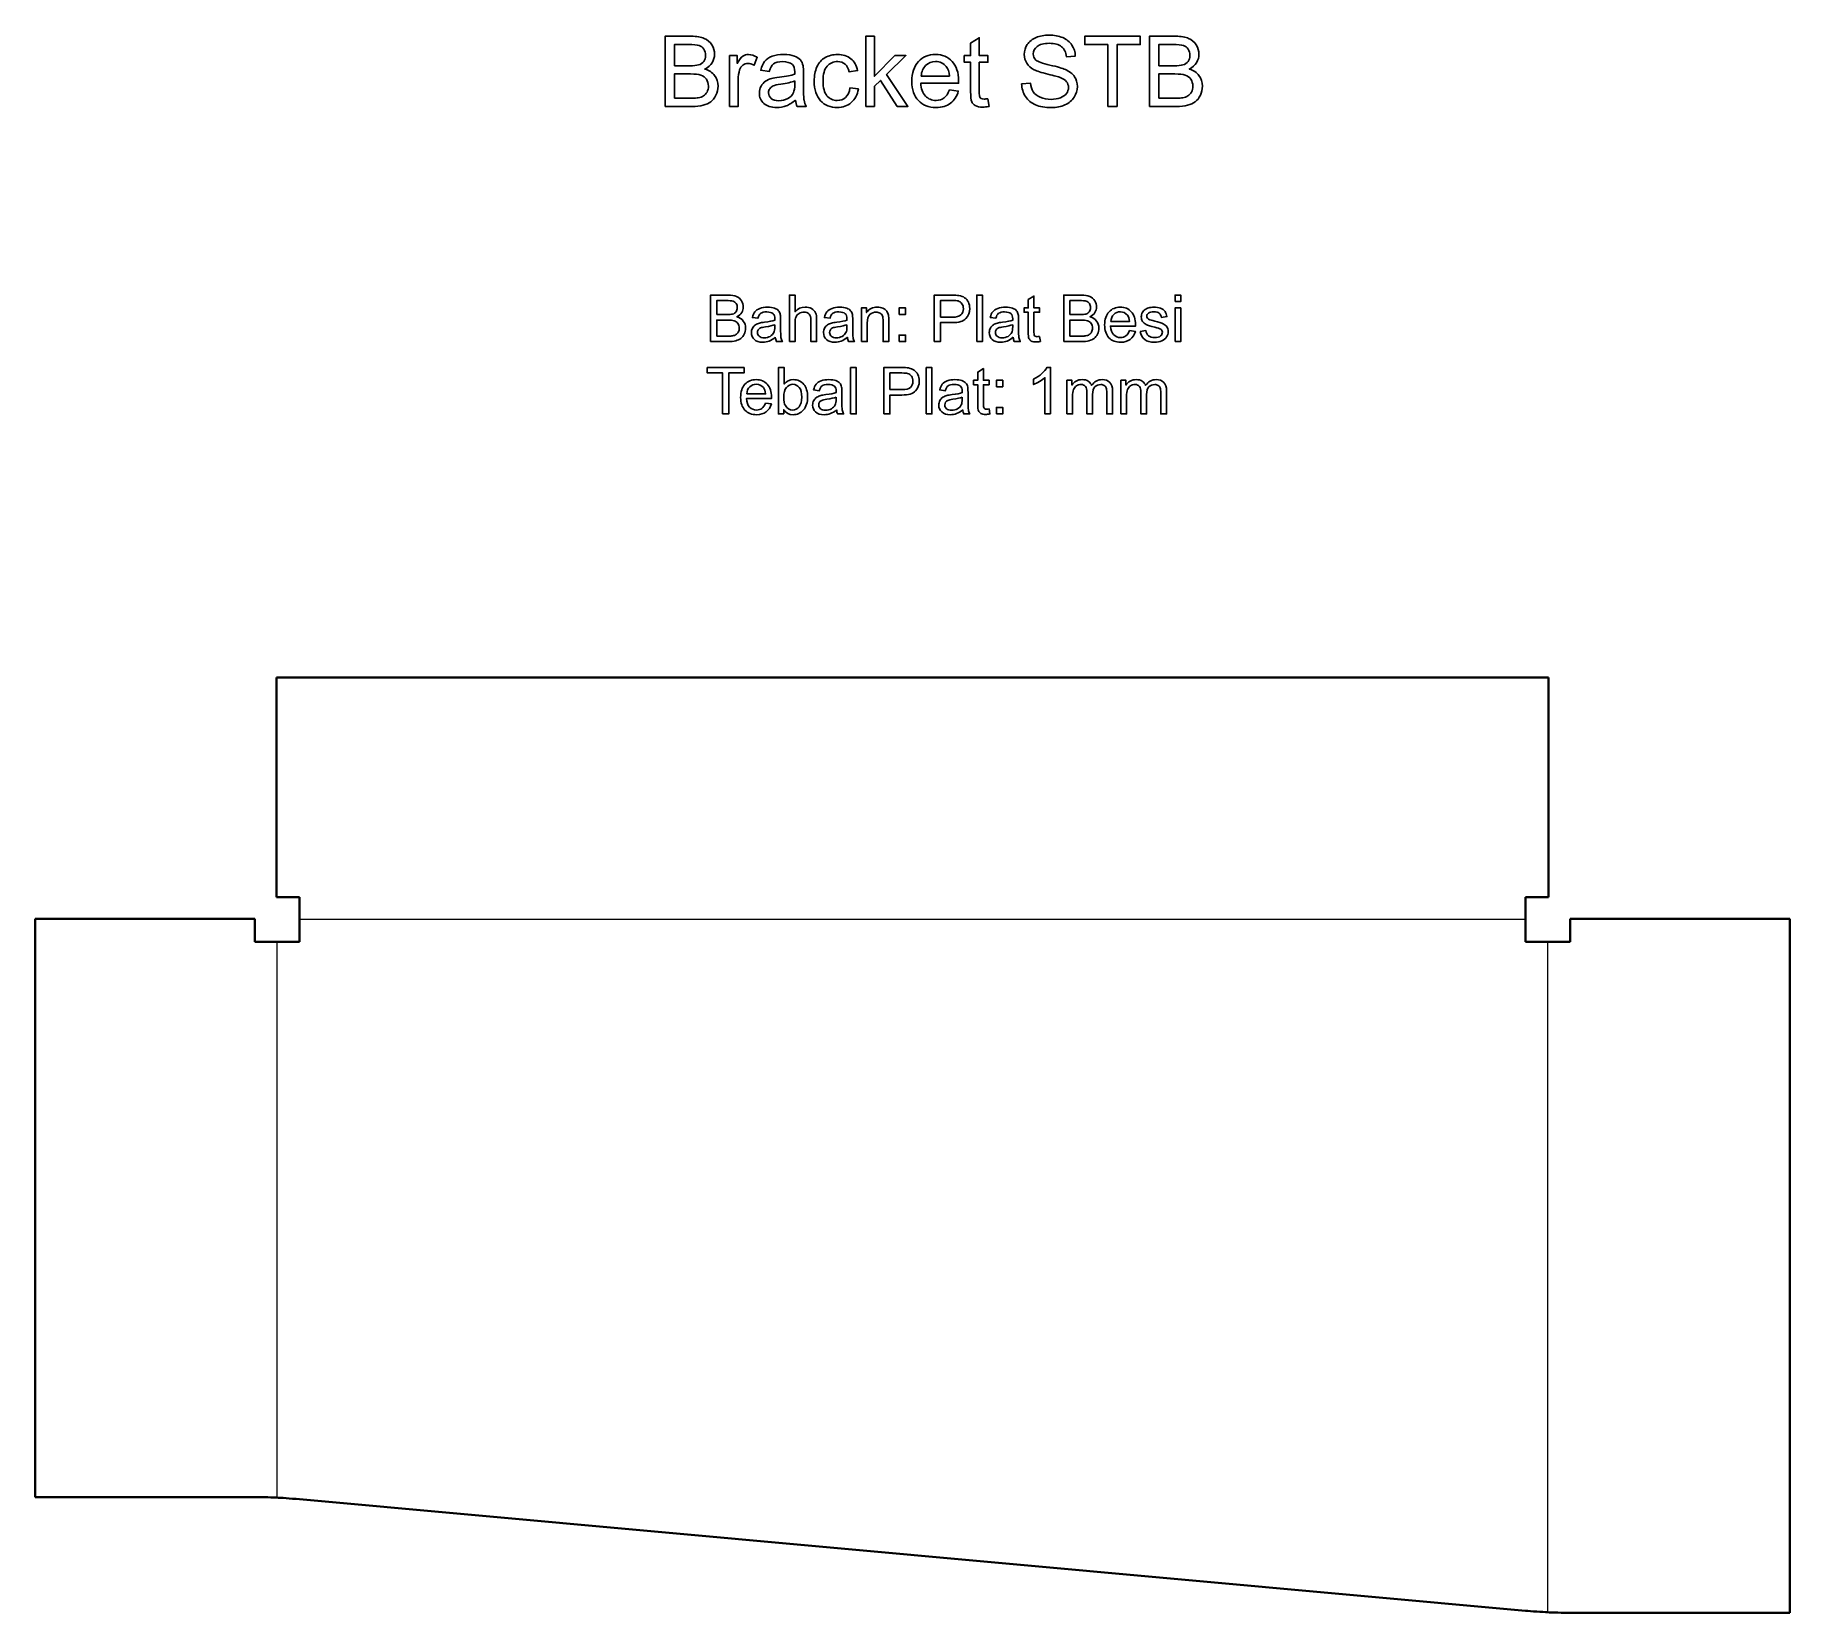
# Model space of a CAD drawing. Header units: centimetres. Extents: x -7.6 to 7.6, y -4 to 9.6.
import ezdxf
from ezdxf.lldxf.tags import DXFTag

# ---------------------------------------------------------------- set-up
doc = ezdxf.new("R2010")
doc.units = ezdxf.units.CM
doc.header["$MEASUREMENT"] = 0
doc.layers.add('SHEETMETAL_BEND_LINES_UP', color=7, linetype='Continuous')
doc.layers.add('Visible', color=7, linetype='Continuous')
tags = doc.linetypes.add('New Line1', pattern=[0.7, 0.4, -0.1, 0.1, -0.1]).pattern_tags.tags
tags[10:11] = [DXFTag(74, 4), DXFTag(75, 0), DXFTag(340, '0'), DXFTag(46, 1.0), DXFTag(50, 0.0), DXFTag(44, 0.0), DXFTag(45, 0.0)]
tags[8:9] = [DXFTag(74, 4), DXFTag(75, 0), DXFTag(340, '0'), DXFTag(46, 1.0), DXFTag(50, 0.0), DXFTag(44, 0.0), DXFTag(45, 0.0)]
tags[6:7] = [DXFTag(74, 4), DXFTag(75, 0), DXFTag(340, '0'), DXFTag(46, 1.0), DXFTag(50, 0.0), DXFTag(44, 0.0), DXFTag(45, 0.0)]
tags[4:5] = [DXFTag(74, 4), DXFTag(75, 0), DXFTag(340, '0'), DXFTag(46, 1.0), DXFTag(50, 0.0), DXFTag(44, 0.0), DXFTag(45, 0.0)]
tags = doc.linetypes.add('New Line2', pattern=[0.7, 0.4, -0.1, 0.1, -0.1]).pattern_tags.tags
tags[10:11] = [DXFTag(74, 4), DXFTag(75, 0), DXFTag(340, '0'), DXFTag(46, 1.0), DXFTag(50, 0.0), DXFTag(44, 0.0), DXFTag(45, 0.0)]
tags[8:9] = [DXFTag(74, 4), DXFTag(75, 0), DXFTag(340, '0'), DXFTag(46, 1.0), DXFTag(50, 0.0), DXFTag(44, 0.0), DXFTag(45, 0.0)]
tags[6:7] = [DXFTag(74, 4), DXFTag(75, 0), DXFTag(340, '0'), DXFTag(46, 1.0), DXFTag(50, 0.0), DXFTag(44, 0.0), DXFTag(45, 0.0)]
tags[4:5] = [DXFTag(74, 4), DXFTag(75, 0), DXFTag(340, '0'), DXFTag(46, 1.0), DXFTag(50, 0.0), DXFTag(44, 0.0), DXFTag(45, 0.0)]
tags = doc.linetypes.add('New Line3', pattern=[0.7, 0.4, -0.1, 0.1, -0.1]).pattern_tags.tags
tags[10:11] = [DXFTag(74, 4), DXFTag(75, 0), DXFTag(340, '0'), DXFTag(46, 1.0), DXFTag(50, 0.0), DXFTag(44, 0.0), DXFTag(45, 0.0)]
tags[8:9] = [DXFTag(74, 4), DXFTag(75, 0), DXFTag(340, '0'), DXFTag(46, 1.0), DXFTag(50, 0.0), DXFTag(44, 0.0), DXFTag(45, 0.0)]
tags[6:7] = [DXFTag(74, 4), DXFTag(75, 0), DXFTag(340, '0'), DXFTag(46, 1.0), DXFTag(50, 0.0), DXFTag(44, 0.0), DXFTag(45, 0.0)]
tags[4:5] = [DXFTag(74, 4), DXFTag(75, 0), DXFTag(340, '0'), DXFTag(46, 1.0), DXFTag(50, 0.0), DXFTag(44, 0.0), DXFTag(45, 0.0)]

msp = doc.modelspace()

# ---------------------------------------------------------------- linework, layer by layer
at = {"layer": 'SHEETMETAL_BEND_LINES_UP', "linetype": 'New Line1', "lineweight": 13}
msp.add_open_spline([(5.3, 1.95), (5.3, 1.95), (-5.3, 1.95), (-5.3, 1.95)], degree=3, dxfattribs=at)
at = {"layer": 'SHEETMETAL_BEND_LINES_UP', "linetype": 'New Line3', "lineweight": 13}
msp.add_open_spline([(-5.49242, -3.04587), (-5.49242, -3.04587), (-5.49242, 1.75758), (-5.49242, 1.75758)], degree=3, dxfattribs=at)
at = {"layer": 'SHEETMETAL_BEND_LINES_UP', "linetype": 'New Line2', "lineweight": 13}
msp.add_open_spline([(5.49242, -4.0371), (5.49242, -4.0371), (5.49242, 1.75758), (5.49242, 1.75758)], degree=3, dxfattribs=at)
at = {"layer": 'Visible', "color": 250}
for points, knots in [([(-2.13922, 8.97769), (-2.13922, 8.97769), (-2.13922, 9.58391), (-2.13922, 9.58391), (-2.13922, 9.58391), (-1.91175, 9.58391), (-1.91175, 9.58391), (-1.86547, 9.58391), (-1.82835, 9.57784), (-1.80027, 9.56556), (-1.77233, 9.55328), (-1.75046, 9.53438), (-1.73466, 9.50883), (-1.71871, 9.48343), (-1.71081, 9.45676), (-1.71081, 9.42882), (-1.71081, 9.403), (-1.71786, 9.37859), (-1.73183, 9.35573), (-1.7458, 9.33287), (-1.76697, 9.31438), (-1.79533, 9.30027), (-1.75864, 9.28955), (-1.73042, 9.2712), (-1.71081, 9.24524), (-1.69105, 9.21941), (-1.68117, 9.18879), (-1.68117, 9.15352), (-1.68117, 9.12501), (-1.68724, 9.09862), (-1.69924, 9.07421), (-1.71123, 9.0498), (-1.72605, 9.03103), (-1.74369, 9.01777), (-1.76133, 9.00464), (-1.78348, 8.99462), (-1.81001, 8.98785), (-1.83668, 8.98108), (-1.86928, 8.97769), (-1.90794, 8.97769), (-1.90794, 8.97769), (-2.13922, 8.97769), (-2.13922, 8.97769)], [0, 0, 0, 0, 0.07142857, 0.07142857, 0.07142857, 0.14285714, 0.14285714, 0.14285714, 0.21428571, 0.21428571, 0.21428571, 0.28571429, 0.28571429, 0.28571429, 0.35714286, 0.35714286, 0.35714286, 0.42857143, 0.42857143, 0.42857143, 0.5, 0.5, 0.5, 0.57142857, 0.57142857, 0.57142857, 0.64285714, 0.64285714, 0.64285714, 0.71428571, 0.71428571, 0.71428571, 0.78571429, 0.78571429, 0.78571429, 0.85714286, 0.85714286, 0.85714286, 0.92857143, 0.92857143, 0.92857143, 1, 1, 1, 1]), ([(-0.40397, 8.97769), (-0.40397, 8.97769), (-0.40397, 9.58391), (-0.40397, 9.58391), (-0.40397, 9.58391), (-0.32946, 9.58391), (-0.32946, 9.58391), (-0.32946, 9.58391), (-0.32946, 9.23861), (-0.32946, 9.23861), (-0.32946, 9.23861), (-0.15335, 9.41711), (-0.15335, 9.41711), (-0.15335, 9.41711), (-0.05712, 9.41711), (-0.05712, 9.41711), (-0.05712, 9.41711), (-0.22476, 9.25385), (-0.22476, 9.25385), (-0.22476, 9.25385), (-0.04018, 8.97769), (-0.04018, 8.97769), (-0.04018, 8.97769), (-0.1319, 8.97769), (-0.1319, 8.97769), (-0.1319, 8.97769), (-0.27781, 9.2022), (-0.27781, 9.2022), (-0.27781, 9.2022), (-0.32946, 9.15196), (-0.32946, 9.15196), (-0.32946, 9.15196), (-0.32946, 8.97769), (-0.32946, 8.97769), (-0.32946, 8.97769), (-0.40397, 8.97769), (-0.40397, 8.97769)], [0, 0, 0, 0, 0.08333333, 0.08333333, 0.08333333, 0.16666667, 0.16666667, 0.16666667, 0.25, 0.25, 0.25, 0.33333333, 0.33333333, 0.33333333, 0.41666667, 0.41666667, 0.41666667, 0.5, 0.5, 0.5, 0.58333333, 0.58333333, 0.58333333, 0.66666667, 0.66666667, 0.66666667, 0.75, 0.75, 0.75, 0.83333333, 0.83333333, 0.83333333, 0.91666667, 0.91666667, 0.91666667, 1, 1, 1, 1]), ([(0.65169, 9.04415), (0.65169, 9.04415), (0.66185, 8.9784), (0.66185, 8.9784), (0.64097, 8.97402), (0.6222, 8.97176), (0.60583, 8.97176), (0.57888, 8.97176), (0.558, 8.976), (0.54304, 8.9846), (0.52822, 8.99321), (0.51778, 9.00436), (0.51171, 9.01833), (0.50564, 9.0323), (0.50268, 9.06165), (0.50268, 9.10638), (0.50268, 9.10638), (0.50268, 9.35954), (0.50268, 9.35954), (0.50268, 9.35954), (0.44765, 9.35954), (0.44765, 9.35954), (0.44765, 9.35954), (0.44765, 9.41711), (0.44765, 9.41711), (0.44765, 9.41711), (0.50268, 9.41711), (0.50268, 9.41711), (0.50268, 9.41711), (0.50268, 9.52577), (0.50268, 9.52577), (0.50268, 9.52577), (0.57719, 9.5705), (0.57719, 9.5705), (0.57719, 9.5705), (0.57719, 9.41711), (0.57719, 9.41711), (0.57719, 9.41711), (0.65169, 9.41711), (0.65169, 9.41711), (0.65169, 9.41711), (0.65169, 9.35954), (0.65169, 9.35954), (0.65169, 9.35954), (0.57719, 9.35954), (0.57719, 9.35954), (0.57719, 9.35954), (0.57719, 9.10215), (0.57719, 9.10215), (0.57719, 9.08084), (0.57846, 9.06715), (0.58114, 9.06109), (0.58368, 9.05502), (0.58791, 9.05022), (0.59384, 9.04655), (0.59977, 9.04302), (0.60823, 9.04119), (0.61924, 9.04119), (0.62742, 9.04119), (0.63829, 9.04218), (0.65169, 9.04415)], [0, 0, 0, 0, 0.05, 0.05, 0.05, 0.1, 0.1, 0.1, 0.15, 0.15, 0.15, 0.2, 0.2, 0.2, 0.25, 0.25, 0.25, 0.3, 0.3, 0.3, 0.35, 0.35, 0.35, 0.4, 0.4, 0.4, 0.45, 0.45, 0.45, 0.5, 0.5, 0.5, 0.55, 0.55, 0.55, 0.6, 0.6, 0.6, 0.65, 0.65, 0.65, 0.7, 0.7, 0.7, 0.75, 0.75, 0.75, 0.8, 0.8, 0.8, 0.85, 0.85, 0.85, 0.9, 0.9, 0.9, 0.95, 0.95, 0.95, 1, 1, 1, 1]), ([(0.94351, 9.17242), (0.94351, 9.17242), (1.01886, 9.1792), (1.01886, 9.1792), (1.02239, 9.14872), (1.03071, 9.12374), (1.04384, 9.10413), (1.05696, 9.08465), (1.07728, 9.06885), (1.1048, 9.05671), (1.13231, 9.04472), (1.16336, 9.03865), (1.19779, 9.03865), (1.22841, 9.03865), (1.25536, 9.04317), (1.27879, 9.05234), (1.30221, 9.06151), (1.31957, 9.07407), (1.331, 9.09001), (1.34243, 9.10596), (1.34822, 9.12332), (1.34822, 9.14194), (1.34822, 9.16085), (1.34271, 9.17736), (1.33171, 9.19162), (1.3207, 9.20573), (1.30249, 9.21758), (1.27709, 9.22732), (1.26087, 9.23353), (1.22488, 9.2434), (1.16914, 9.25681), (1.11341, 9.27021), (1.07446, 9.28277), (1.05216, 9.29463), (1.02323, 9.30987), (1.00179, 9.32878), (0.98767, 9.35121), (0.97342, 9.37365), (0.96637, 9.39891), (0.96637, 9.42671), (0.96637, 9.45747), (0.97512, 9.48612), (0.99247, 9.51264), (1.00983, 9.53931), (1.03509, 9.55949), (1.06853, 9.57332), (1.10183, 9.58715), (1.13895, 9.59407), (1.17973, 9.59407), (1.2246, 9.59407), (1.26425, 9.58687), (1.29854, 9.57233), (1.33283, 9.55794), (1.35922, 9.53663), (1.37771, 9.50841), (1.39619, 9.48033), (1.40607, 9.44844), (1.40748, 9.41288), (1.40748, 9.41288), (1.33044, 9.40695), (1.33044, 9.40695), (1.32634, 9.44519), (1.31237, 9.47412), (1.28852, 9.49359), (1.26468, 9.51321), (1.2294, 9.52295), (1.18283, 9.52295), (1.13429, 9.52295), (1.09887, 9.51406), (1.07672, 9.49628), (1.05456, 9.4785), (1.04341, 9.45705), (1.04341, 9.43193), (1.04341, 9.4102), (1.05132, 9.39228), (1.06698, 9.37816), (1.0825, 9.36419), (1.12272, 9.34966), (1.18791, 9.33498), (1.25311, 9.32017), (1.29784, 9.30733), (1.32211, 9.29632), (1.35725, 9.28009), (1.38335, 9.25963), (1.40014, 9.23465), (1.41694, 9.20982), (1.42526, 9.18117), (1.42526, 9.14872), (1.42526, 9.1164), (1.41609, 9.0862), (1.3976, 9.0577), (1.37912, 9.0292), (1.35273, 9.00704), (1.31816, 8.99124), (1.28359, 8.97543), (1.24478, 8.96753), (1.20146, 8.96753), (1.14671, 8.96753), (1.10085, 8.97557), (1.06388, 8.99152), (1.02676, 9.00746), (0.99783, 9.03145), (0.97681, 9.06363), (0.95564, 9.09566), (0.94464, 9.13193), (0.94351, 9.17242)], [0, 0, 0, 0, 0.02857143, 0.02857143, 0.02857143, 0.05714286, 0.05714286, 0.05714286, 0.08571429, 0.08571429, 0.08571429, 0.11428571, 0.11428571, 0.11428571, 0.14285714, 0.14285714, 0.14285714, 0.17142857, 0.17142857, 0.17142857, 0.2, 0.2, 0.2, 0.22857143, 0.22857143, 0.22857143, 0.25714286, 0.25714286, 0.25714286, 0.28571429, 0.28571429, 0.28571429, 0.31428571, 0.31428571, 0.31428571, 0.34285714, 0.34285714, 0.34285714, 0.37142857, 0.37142857, 0.37142857, 0.4, 0.4, 0.4, 0.42857143, 0.42857143, 0.42857143, 0.45714286, 0.45714286, 0.45714286, 0.48571429, 0.48571429, 0.48571429, 0.51428571, 0.51428571, 0.51428571, 0.54285714, 0.54285714, 0.54285714, 0.57142857, 0.57142857, 0.57142857, 0.6, 0.6, 0.6, 0.62857143, 0.62857143, 0.62857143, 0.65714286, 0.65714286, 0.65714286, 0.68571429, 0.68571429, 0.68571429, 0.71428571, 0.71428571, 0.71428571, 0.74285714, 0.74285714, 0.74285714, 0.77142857, 0.77142857, 0.77142857, 0.8, 0.8, 0.8, 0.82857143, 0.82857143, 0.82857143, 0.85714286, 0.85714286, 0.85714286, 0.88571429, 0.88571429, 0.88571429, 0.91428571, 0.91428571, 0.91428571, 0.94285714, 0.94285714, 0.94285714, 0.97142857, 0.97142857, 0.97142857, 1, 1, 1, 1]), ([(1.68858, 8.97769), (1.68858, 8.97769), (1.68858, 9.51279), (1.68858, 9.51279), (1.68858, 9.51279), (1.48876, 9.51279), (1.48876, 9.51279), (1.48876, 9.51279), (1.48876, 9.58391), (1.48876, 9.58391), (1.48876, 9.58391), (1.96883, 9.58391), (1.96883, 9.58391), (1.96883, 9.58391), (1.96883, 9.51279), (1.96883, 9.51279), (1.96883, 9.51279), (1.76901, 9.51279), (1.76901, 9.51279), (1.76901, 9.51279), (1.76901, 8.97769), (1.76901, 8.97769), (1.76901, 8.97769), (1.68858, 8.97769), (1.68858, 8.97769)], [0, 0, 0, 0, 0.125, 0.125, 0.125, 0.25, 0.25, 0.25, 0.375, 0.375, 0.375, 0.5, 0.5, 0.5, 0.625, 0.625, 0.625, 0.75, 0.75, 0.75, 0.875, 0.875, 0.875, 1, 1, 1, 1]), ([(2.04827, 8.97769), (2.04827, 8.97769), (2.04827, 9.58391), (2.04827, 9.58391), (2.04827, 9.58391), (2.27574, 9.58391), (2.27574, 9.58391), (2.32202, 9.58391), (2.35914, 9.57784), (2.38722, 9.56556), (2.41516, 9.55328), (2.43703, 9.53438), (2.45283, 9.50883), (2.46878, 9.48343), (2.47668, 9.45676), (2.47668, 9.42882), (2.47668, 9.403), (2.46963, 9.37859), (2.45566, 9.35573), (2.44169, 9.33287), (2.42052, 9.31438), (2.39216, 9.30027), (2.42885, 9.28955), (2.45707, 9.2712), (2.47668, 9.24524), (2.49644, 9.21941), (2.50632, 9.18879), (2.50632, 9.15352), (2.50632, 9.12501), (2.50025, 9.09862), (2.48825, 9.07421), (2.47626, 9.0498), (2.46144, 9.03103), (2.4438, 9.01777), (2.42616, 9.00464), (2.40401, 8.99462), (2.37748, 8.98785), (2.35081, 8.98108), (2.31821, 8.97769), (2.27955, 8.97769), (2.27955, 8.97769), (2.04827, 8.97769), (2.04827, 8.97769)], [0, 0, 0, 0, 0.07142857, 0.07142857, 0.07142857, 0.14285714, 0.14285714, 0.14285714, 0.21428571, 0.21428571, 0.21428571, 0.28571429, 0.28571429, 0.28571429, 0.35714286, 0.35714286, 0.35714286, 0.42857143, 0.42857143, 0.42857143, 0.5, 0.5, 0.5, 0.57142857, 0.57142857, 0.57142857, 0.64285714, 0.64285714, 0.64285714, 0.71428571, 0.71428571, 0.71428571, 0.78571429, 0.78571429, 0.78571429, 0.85714286, 0.85714286, 0.85714286, 0.92857143, 0.92857143, 0.92857143, 1, 1, 1, 1]), ([(-2.05879, 9.32906), (-2.05879, 9.32906), (-1.9277, 9.32906), (-1.9277, 9.32906), (-1.89214, 9.32906), (-1.8666, 9.33146), (-1.85121, 9.33611), (-1.83075, 9.34218), (-1.81537, 9.35234), (-1.80507, 9.36645), (-1.79477, 9.38056), (-1.78955, 9.3982), (-1.78955, 9.41951), (-1.78955, 9.43969), (-1.79435, 9.45747), (-1.80408, 9.47271), (-1.81368, 9.48809), (-1.82751, 9.49867), (-1.84543, 9.50432), (-1.86335, 9.50996), (-1.89411, 9.51279), (-1.93757, 9.51279), (-1.93757, 9.51279), (-2.05879, 9.51279), (-2.05879, 9.51279), (-2.05879, 9.51279), (-2.05879, 9.32906), (-2.05879, 9.32906)], [0, 0, 0, 0, 0.11111111, 0.11111111, 0.11111111, 0.22222222, 0.22222222, 0.22222222, 0.33333333, 0.33333333, 0.33333333, 0.44444444, 0.44444444, 0.44444444, 0.55555556, 0.55555556, 0.55555556, 0.66666667, 0.66666667, 0.66666667, 0.77777778, 0.77777778, 0.77777778, 0.88888889, 0.88888889, 0.88888889, 1, 1, 1, 1]), ([(-1.58127, 8.97769), (-1.58127, 8.97769), (-1.58127, 9.41711), (-1.58127, 9.41711), (-1.58127, 9.41711), (-1.51438, 9.41711), (-1.51438, 9.41711), (-1.51438, 9.41711), (-1.51438, 9.3498), (-1.51438, 9.3498), (-1.49731, 9.38099), (-1.4815, 9.40159), (-1.46697, 9.41147), (-1.45243, 9.42149), (-1.43649, 9.42643), (-1.41913, 9.42643), (-1.39401, 9.42643), (-1.36847, 9.41852), (-1.34251, 9.40286), (-1.34251, 9.40286), (-1.36903, 9.33414), (-1.36903, 9.33414), (-1.3871, 9.3443), (-1.40516, 9.34938), (-1.42322, 9.34938), (-1.43945, 9.34938), (-1.45398, 9.34444), (-1.46682, 9.3347), (-1.47967, 9.32497), (-1.48884, 9.31142), (-1.49434, 9.29406), (-1.50267, 9.26767), (-1.50676, 9.23875), (-1.50676, 9.20728), (-1.50676, 9.20728), (-1.50676, 8.97769), (-1.50676, 8.97769), (-1.50676, 8.97769), (-1.58127, 8.97769), (-1.58127, 8.97769)], [0, 0, 0, 0, 0.07692308, 0.07692308, 0.07692308, 0.15384615, 0.15384615, 0.15384615, 0.23076923, 0.23076923, 0.23076923, 0.30769231, 0.30769231, 0.30769231, 0.38461538, 0.38461538, 0.38461538, 0.46153846, 0.46153846, 0.46153846, 0.53846154, 0.53846154, 0.53846154, 0.61538462, 0.61538462, 0.61538462, 0.69230769, 0.69230769, 0.69230769, 0.76923077, 0.76923077, 0.76923077, 0.84615385, 0.84615385, 0.84615385, 0.92307692, 0.92307692, 0.92307692, 1, 1, 1, 1]), ([(-1.01146, 9.03272), (-1.03912, 9.00916), (-1.06579, 8.99265), (-1.09133, 8.98291), (-1.11687, 8.97317), (-1.14424, 8.96838), (-1.1736, 8.96838), (-1.22186, 8.96838), (-1.25897, 8.98009), (-1.28493, 9.00365), (-1.3109, 9.02708), (-1.32388, 9.05714), (-1.32388, 9.09368), (-1.32388, 9.11513), (-1.31894, 9.13475), (-1.3092, 9.15253), (-1.29933, 9.17031), (-1.28649, 9.18442), (-1.27068, 9.19514), (-1.25474, 9.20587), (-1.23696, 9.21405), (-1.21706, 9.21956), (-1.20238, 9.22337), (-1.18023, 9.22703), (-1.15074, 9.2307), (-1.09062, 9.23776), (-1.04617, 9.24637), (-1.01781, 9.25624), (-1.01753, 9.2664), (-1.01739, 9.2729), (-1.01739, 9.27558), (-1.01739, 9.30577), (-1.02444, 9.32708), (-1.03855, 9.3395), (-1.0576, 9.35629), (-1.08597, 9.36462), (-1.1235, 9.36462), (-1.15864, 9.36462), (-1.1846, 9.35841), (-1.20125, 9.34613), (-1.21805, 9.33386), (-1.23032, 9.31212), (-1.23837, 9.2808), (-1.23837, 9.2808), (-1.31118, 9.29096), (-1.31118, 9.29096), (-1.30455, 9.32214), (-1.29368, 9.3474), (-1.27844, 9.36659), (-1.2632, 9.38578), (-1.24119, 9.40046), (-1.2124, 9.4109), (-1.18376, 9.4212), (-1.15031, 9.42643), (-1.11249, 9.42643), (-1.07496, 9.42643), (-1.04434, 9.42205), (-1.02077, 9.41316), (-0.99735, 9.40427), (-0.97999, 9.39326), (-0.96898, 9.37986), (-0.95798, 9.36645), (-0.95022, 9.34952), (-0.9457, 9.32906), (-0.9433, 9.31636), (-0.94203, 9.2935), (-0.94203, 9.26062), (-0.94203, 9.26062), (-0.94203, 9.16184), (-0.94203, 9.16184), (-0.94203, 9.09284), (-0.94048, 9.04923), (-0.93738, 9.03075), (-0.93441, 9.01226), (-0.9282, 8.99462), (-0.91917, 8.97769), (-0.91917, 8.97769), (-0.99707, 8.97769), (-0.99707, 8.97769), (-1.00454, 8.99335), (-1.00934, 9.0117), (-1.01146, 9.03272)], [0, 0, 0, 0, 0.03703704, 0.03703704, 0.03703704, 0.07407407, 0.07407407, 0.07407407, 0.11111111, 0.11111111, 0.11111111, 0.14814815, 0.14814815, 0.14814815, 0.18518519, 0.18518519, 0.18518519, 0.22222222, 0.22222222, 0.22222222, 0.25925926, 0.25925926, 0.25925926, 0.2962963, 0.2962963, 0.2962963, 0.33333333, 0.33333333, 0.33333333, 0.37037037, 0.37037037, 0.37037037, 0.40740741, 0.40740741, 0.40740741, 0.44444444, 0.44444444, 0.44444444, 0.48148148, 0.48148148, 0.48148148, 0.51851852, 0.51851852, 0.51851852, 0.55555556, 0.55555556, 0.55555556, 0.59259259, 0.59259259, 0.59259259, 0.62962963, 0.62962963, 0.62962963, 0.66666667, 0.66666667, 0.66666667, 0.7037037, 0.7037037, 0.7037037, 0.74074074, 0.74074074, 0.74074074, 0.77777778, 0.77777778, 0.77777778, 0.81481481, 0.81481481, 0.81481481, 0.85185185, 0.85185185, 0.85185185, 0.88888889, 0.88888889, 0.88888889, 0.92592593, 0.92592593, 0.92592593, 0.96296296, 0.96296296, 0.96296296, 1, 1, 1, 1]), ([(-0.54057, 9.13856), (-0.54057, 9.13856), (-0.46776, 9.1284), (-0.46776, 9.1284), (-0.4758, 9.0783), (-0.49612, 9.03921), (-0.529, 9.01085), (-0.56188, 8.98249), (-0.60238, 8.96838), (-0.65021, 8.96838), (-0.71018, 8.96838), (-0.75845, 8.98799), (-0.79485, 9.02722), (-0.8314, 9.06645), (-0.8496, 9.12261), (-0.8496, 9.19571), (-0.8496, 9.24312), (-0.8417, 9.28447), (-0.82604, 9.32003), (-0.81037, 9.35545), (-0.78653, 9.38212), (-0.75435, 9.39975), (-0.72232, 9.41754), (-0.68747, 9.42643), (-0.64965, 9.42643), (-0.60209, 9.42643), (-0.56301, 9.41443), (-0.53281, 9.3903), (-0.50247, 9.36617), (-0.483, 9.33188), (-0.47453, 9.28757), (-0.47453, 9.28757), (-0.5465, 9.27656), (-0.5465, 9.27656), (-0.55341, 9.30606), (-0.56555, 9.32821), (-0.58318, 9.34317), (-0.60068, 9.35799), (-0.62185, 9.36546), (-0.64668, 9.36546), (-0.68422, 9.36546), (-0.7147, 9.35206), (-0.73827, 9.32525), (-0.76169, 9.2983), (-0.7734, 9.25596), (-0.7734, 9.19782), (-0.7734, 9.13884), (-0.76211, 9.09608), (-0.73954, 9.06941), (-0.71682, 9.04274), (-0.68732, 9.02934), (-0.65106, 9.02934), (-0.62171, 9.02934), (-0.5973, 9.03823), (-0.57782, 9.05615), (-0.55821, 9.07393), (-0.54579, 9.10144), (-0.54057, 9.13856)], [0, 0, 0, 0, 0.05263158, 0.05263158, 0.05263158, 0.10526316, 0.10526316, 0.10526316, 0.15789474, 0.15789474, 0.15789474, 0.21052632, 0.21052632, 0.21052632, 0.26315789, 0.26315789, 0.26315789, 0.31578947, 0.31578947, 0.31578947, 0.36842105, 0.36842105, 0.36842105, 0.42105263, 0.42105263, 0.42105263, 0.47368421, 0.47368421, 0.47368421, 0.52631579, 0.52631579, 0.52631579, 0.57894737, 0.57894737, 0.57894737, 0.63157895, 0.63157895, 0.63157895, 0.68421053, 0.68421053, 0.68421053, 0.73684211, 0.73684211, 0.73684211, 0.78947368, 0.78947368, 0.78947368, 0.84210526, 0.84210526, 0.84210526, 0.89473684, 0.89473684, 0.89473684, 0.94736842, 0.94736842, 0.94736842, 1, 1, 1, 1]), ([(0.31881, 9.11993), (0.31881, 9.11993), (0.39586, 9.10977), (0.39586, 9.10977), (0.38386, 9.06504), (0.36143, 9.03018), (0.32869, 9.00549), (0.29595, 8.98079), (0.25418, 8.96838), (0.20324, 8.96838), (0.13918, 8.96838), (0.08838, 8.98813), (0.05084, 9.02764), (0.0133, 9.06701), (-0.00546, 9.12247), (-0.00546, 9.19373), (-0.00546, 9.26739), (0.01345, 9.32468), (0.0514, 9.36532), (0.08936, 9.40611), (0.13861, 9.42643), (0.19915, 9.42643), (0.25771, 9.42643), (0.30555, 9.40653), (0.34266, 9.36659), (0.37977, 9.32666), (0.3984, 9.2705), (0.3984, 9.19811), (0.3984, 9.19373), (0.39826, 9.1871), (0.39798, 9.17835), (0.39798, 9.17835), (0.07074, 9.17835), (0.07074, 9.17835), (0.07356, 9.13023), (0.08711, 9.09326), (0.11166, 9.06772), (0.13607, 9.04218), (0.16669, 9.02934), (0.20324, 9.02934), (0.23048, 9.02934), (0.25376, 9.03653), (0.27295, 9.05093), (0.29228, 9.06532), (0.30752, 9.08832), (0.31881, 9.11993)], [0, 0, 0, 0, 0.06666667, 0.06666667, 0.06666667, 0.13333333, 0.13333333, 0.13333333, 0.2, 0.2, 0.2, 0.26666667, 0.26666667, 0.26666667, 0.33333333, 0.33333333, 0.33333333, 0.4, 0.4, 0.4, 0.46666667, 0.46666667, 0.46666667, 0.53333333, 0.53333333, 0.53333333, 0.6, 0.6, 0.6, 0.66666667, 0.66666667, 0.66666667, 0.73333333, 0.73333333, 0.73333333, 0.8, 0.8, 0.8, 0.86666667, 0.86666667, 0.86666667, 0.93333333, 0.93333333, 0.93333333, 1, 1, 1, 1]), ([(2.1287, 9.32906), (2.1287, 9.32906), (2.25979, 9.32906), (2.25979, 9.32906), (2.29535, 9.32906), (2.32089, 9.33146), (2.33628, 9.33611), (2.35674, 9.34218), (2.37212, 9.35234), (2.38242, 9.36645), (2.39272, 9.38056), (2.39794, 9.3982), (2.39794, 9.41951), (2.39794, 9.43969), (2.39314, 9.45747), (2.38341, 9.47271), (2.37381, 9.48809), (2.35998, 9.49867), (2.34206, 9.50432), (2.32414, 9.50996), (2.29338, 9.51279), (2.24992, 9.51279), (2.24992, 9.51279), (2.1287, 9.51279), (2.1287, 9.51279), (2.1287, 9.51279), (2.1287, 9.32906), (2.1287, 9.32906)], [0, 0, 0, 0, 0.11111111, 0.11111111, 0.11111111, 0.22222222, 0.22222222, 0.22222222, 0.33333333, 0.33333333, 0.33333333, 0.44444444, 0.44444444, 0.44444444, 0.55555556, 0.55555556, 0.55555556, 0.66666667, 0.66666667, 0.66666667, 0.77777778, 0.77777778, 0.77777778, 0.88888889, 0.88888889, 0.88888889, 1, 1, 1, 1]), ([(-2.05879, 9.04881), (-2.05879, 9.04881), (-1.9078, 9.04881), (-1.9078, 9.04881), (-1.88184, 9.04881), (-1.86363, 9.0498), (-1.85305, 9.05177), (-1.8347, 9.05502), (-1.81918, 9.06052), (-1.80676, 9.06828), (-1.79435, 9.07604), (-1.78419, 9.08733), (-1.77614, 9.10215), (-1.7681, 9.11697), (-1.76415, 9.13404), (-1.76415, 9.15337), (-1.76415, 9.17609), (-1.76993, 9.19571), (-1.78165, 9.2125), (-1.79322, 9.22929), (-1.8093, 9.241), (-1.82991, 9.24778), (-1.85037, 9.25455), (-1.88, 9.25794), (-1.91852, 9.25794), (-1.91852, 9.25794), (-2.05879, 9.25794), (-2.05879, 9.25794), (-2.05879, 9.25794), (-2.05879, 9.04881), (-2.05879, 9.04881)], [0, 0, 0, 0, 0.1, 0.1, 0.1, 0.2, 0.2, 0.2, 0.3, 0.3, 0.3, 0.4, 0.4, 0.4, 0.5, 0.5, 0.5, 0.6, 0.6, 0.6, 0.7, 0.7, 0.7, 0.8, 0.8, 0.8, 0.9, 0.9, 0.9, 1, 1, 1, 1]), ([(0.07497, 9.23931), (0.07497, 9.23931), (0.31966, 9.23931), (0.31966, 9.23931), (0.31641, 9.27628), (0.30696, 9.30394), (0.29158, 9.32243), (0.26801, 9.35107), (0.23725, 9.36546), (0.19957, 9.36546), (0.16542, 9.36546), (0.13678, 9.35403), (0.11349, 9.33117), (0.09035, 9.30831), (0.07751, 9.27769), (0.07497, 9.23931)], [0, 0, 0, 0, 0.2, 0.2, 0.2, 0.4, 0.4, 0.4, 0.6, 0.6, 0.6, 0.8, 0.8, 0.8, 1, 1, 1, 1]), ([(2.1287, 9.04881), (2.1287, 9.04881), (2.27969, 9.04881), (2.27969, 9.04881), (2.30565, 9.04881), (2.32386, 9.0498), (2.33444, 9.05177), (2.35279, 9.05502), (2.36831, 9.06052), (2.38073, 9.06828), (2.39314, 9.07604), (2.4033, 9.08733), (2.41135, 9.10215), (2.41939, 9.11697), (2.42334, 9.13404), (2.42334, 9.15337), (2.42334, 9.17609), (2.41756, 9.19571), (2.40584, 9.2125), (2.39427, 9.22929), (2.37819, 9.241), (2.35758, 9.24778), (2.33712, 9.25455), (2.30749, 9.25794), (2.26897, 9.25794), (2.26897, 9.25794), (2.1287, 9.25794), (2.1287, 9.25794), (2.1287, 9.25794), (2.1287, 9.04881), (2.1287, 9.04881)], [0, 0, 0, 0, 0.1, 0.1, 0.1, 0.2, 0.2, 0.2, 0.3, 0.3, 0.3, 0.4, 0.4, 0.4, 0.5, 0.5, 0.5, 0.6, 0.6, 0.6, 0.7, 0.7, 0.7, 0.8, 0.8, 0.8, 0.9, 0.9, 0.9, 1, 1, 1, 1]), ([(-1.01739, 9.19782), (-1.04448, 9.18682), (-1.08512, 9.1775), (-1.13931, 9.16988), (-1.17007, 9.16551), (-1.1918, 9.16057), (-1.2045, 9.15507), (-1.2172, 9.14956), (-1.22694, 9.14152), (-1.23385, 9.13108), (-1.24077, 9.1205), (-1.24429, 9.10878), (-1.24429, 9.0958), (-1.24429, 9.07619), (-1.23681, 9.05968), (-1.22172, 9.04655), (-1.20662, 9.03343), (-1.1846, 9.0268), (-1.15567, 9.0268), (-1.12703, 9.0268), (-1.10149, 9.03301), (-1.07905, 9.04556), (-1.05676, 9.05798), (-1.04025, 9.07506), (-1.0298, 9.09665), (-1.02176, 9.11344), (-1.01781, 9.13813), (-1.01781, 9.17073), (-1.01781, 9.17073), (-1.01739, 9.19782), (-1.01739, 9.19782)], [0, 0, 0, 0, 0.1, 0.1, 0.1, 0.2, 0.2, 0.2, 0.3, 0.3, 0.3, 0.4, 0.4, 0.4, 0.5, 0.5, 0.5, 0.6, 0.6, 0.6, 0.7, 0.7, 0.7, 0.8, 0.8, 0.8, 0.9, 0.9, 0.9, 1, 1, 1, 1]), ([(-1.74602, 6.94567), (-1.74602, 6.94567), (-1.74602, 7.34695), (-1.74602, 7.34695), (-1.74602, 7.34695), (-1.59545, 7.34695), (-1.59545, 7.34695), (-1.56481, 7.34695), (-1.54024, 7.34293), (-1.52166, 7.3348), (-1.50316, 7.32668), (-1.48868, 7.31416), (-1.47822, 7.29725), (-1.46767, 7.28044), (-1.46244, 7.26279), (-1.46244, 7.24429), (-1.46244, 7.2272), (-1.46711, 7.21104), (-1.47635, 7.19591), (-1.4856, 7.18077), (-1.49961, 7.16854), (-1.51839, 7.1592), (-1.4941, 7.1521), (-1.47542, 7.13996), (-1.46244, 7.12277), (-1.44936, 7.10568), (-1.44282, 7.08541), (-1.44282, 7.06205), (-1.44282, 7.04319), (-1.44684, 7.02572), (-1.45478, 7.00956), (-1.46272, 6.9934), (-1.47252, 6.98098), (-1.4842, 6.9722), (-1.49587, 6.96351), (-1.51054, 6.95688), (-1.5281, 6.9524), (-1.54575, 6.94791), (-1.56733, 6.94567), (-1.59292, 6.94567), (-1.59292, 6.94567), (-1.74602, 6.94567), (-1.74602, 6.94567)], [0, 0, 0, 0, 0.07142857, 0.07142857, 0.07142857, 0.14285714, 0.14285714, 0.14285714, 0.21428571, 0.21428571, 0.21428571, 0.28571429, 0.28571429, 0.28571429, 0.35714286, 0.35714286, 0.35714286, 0.42857143, 0.42857143, 0.42857143, 0.5, 0.5, 0.5, 0.57142857, 0.57142857, 0.57142857, 0.64285714, 0.64285714, 0.64285714, 0.71428571, 0.71428571, 0.71428571, 0.78571429, 0.78571429, 0.78571429, 0.85714286, 0.85714286, 0.85714286, 0.92857143, 0.92857143, 0.92857143, 1, 1, 1, 1]), ([(-1.69278, 7.17825), (-1.69278, 7.17825), (-1.606, 7.17825), (-1.606, 7.17825), (-1.58246, 7.17825), (-1.56556, 7.17984), (-1.55537, 7.18292), (-1.54183, 7.18694), (-1.53165, 7.19366), (-1.52483, 7.20301), (-1.51801, 7.21235), (-1.51456, 7.22402), (-1.51456, 7.23813), (-1.51456, 7.25148), (-1.51773, 7.26325), (-1.52418, 7.27334), (-1.53053, 7.28352), (-1.53968, 7.29053), (-1.55155, 7.29426), (-1.56341, 7.298), (-1.58377, 7.29987), (-1.61254, 7.29987), (-1.61254, 7.29987), (-1.69278, 7.29987), (-1.69278, 7.29987), (-1.69278, 7.29987), (-1.69278, 7.17825), (-1.69278, 7.17825)], [0, 0, 0, 0, 0.11111111, 0.11111111, 0.11111111, 0.22222222, 0.22222222, 0.22222222, 0.33333333, 0.33333333, 0.33333333, 0.44444444, 0.44444444, 0.44444444, 0.55555556, 0.55555556, 0.55555556, 0.66666667, 0.66666667, 0.66666667, 0.77777778, 0.77777778, 0.77777778, 0.88888889, 0.88888889, 0.88888889, 1, 1, 1, 1]), ([(-1.06443, 6.94567), (-1.06443, 6.94567), (-1.06443, 7.34695), (-1.06443, 7.34695), (-1.06443, 7.34695), (-1.01511, 7.34695), (-1.01511, 7.34695), (-1.01511, 7.34695), (-1.01511, 7.20254), (-1.01511, 7.20254), (-0.99223, 7.22935), (-0.96336, 7.2427), (-0.92843, 7.2427), (-0.90704, 7.2427), (-0.88845, 7.2385), (-0.87257, 7.23), (-0.85679, 7.2215), (-0.84549, 7.20982), (-0.83867, 7.19488), (-0.83185, 7.17993), (-0.82849, 7.15817), (-0.82849, 7.12977), (-0.82849, 7.12977), (-0.82849, 6.94567), (-0.82849, 6.94567), (-0.82849, 6.94567), (-0.8778, 6.94567), (-0.8778, 6.94567), (-0.8778, 6.94567), (-0.8778, 7.12959), (-0.8778, 7.12959), (-0.8778, 7.15415), (-0.88313, 7.17209), (-0.89368, 7.1833), (-0.90433, 7.19451), (-0.91928, 7.20011), (-0.93871, 7.20011), (-0.95318, 7.20011), (-0.96682, 7.19637), (-0.97962, 7.18881), (-0.99241, 7.18124), (-1.00147, 7.17097), (-1.00699, 7.15798), (-1.0124, 7.14509), (-1.01511, 7.12725), (-1.01511, 7.10446), (-1.01511, 7.10446), (-1.01511, 6.94567), (-1.01511, 6.94567), (-1.01511, 6.94567), (-1.06443, 6.94567), (-1.06443, 6.94567)], [0, 0, 0, 0, 0.05882353, 0.05882353, 0.05882353, 0.11764706, 0.11764706, 0.11764706, 0.17647059, 0.17647059, 0.17647059, 0.23529412, 0.23529412, 0.23529412, 0.29411765, 0.29411765, 0.29411765, 0.35294118, 0.35294118, 0.35294118, 0.41176471, 0.41176471, 0.41176471, 0.47058824, 0.47058824, 0.47058824, 0.52941176, 0.52941176, 0.52941176, 0.58823529, 0.58823529, 0.58823529, 0.64705882, 0.64705882, 0.64705882, 0.70588235, 0.70588235, 0.70588235, 0.76470588, 0.76470588, 0.76470588, 0.82352941, 0.82352941, 0.82352941, 0.88235294, 0.88235294, 0.88235294, 0.94117647, 0.94117647, 0.94117647, 1, 1, 1, 1]), ([(0.18825, 6.94567), (0.18825, 6.94567), (0.18825, 7.34695), (0.18825, 7.34695), (0.18825, 7.34695), (0.33976, 7.34695), (0.33976, 7.34695), (0.36638, 7.34695), (0.38674, 7.34564), (0.40085, 7.34312), (0.42056, 7.33985), (0.43709, 7.33359), (0.45045, 7.32443), (0.4638, 7.31519), (0.47455, 7.3023), (0.48267, 7.28576), (0.4908, 7.26923), (0.49481, 7.25102), (0.49481, 7.23112), (0.49481, 7.19712), (0.48398, 7.16826), (0.46222, 7.14472), (0.44055, 7.12109), (0.40122, 7.10932), (0.34443, 7.10932), (0.34443, 7.10932), (0.2415, 7.10932), (0.2415, 7.10932), (0.2415, 7.10932), (0.2415, 6.94567), (0.2415, 6.94567), (0.2415, 6.94567), (0.18825, 6.94567), (0.18825, 6.94567)], [0, 0, 0, 0, 0.09090909, 0.09090909, 0.09090909, 0.18181818, 0.18181818, 0.18181818, 0.27272727, 0.27272727, 0.27272727, 0.36363636, 0.36363636, 0.36363636, 0.45454545, 0.45454545, 0.45454545, 0.54545455, 0.54545455, 0.54545455, 0.63636364, 0.63636364, 0.63636364, 0.72727273, 0.72727273, 0.72727273, 0.81818182, 0.81818182, 0.81818182, 0.90909091, 0.90909091, 0.90909091, 1, 1, 1, 1]), ([(0.2415, 7.1564), (0.2415, 7.1564), (0.34518, 7.1564), (0.34518, 7.1564), (0.37955, 7.1564), (0.40384, 7.16275), (0.41831, 7.17554), (0.4327, 7.18834), (0.43989, 7.20627), (0.43989, 7.22953), (0.43989, 7.24625), (0.43569, 7.26064), (0.42719, 7.27259), (0.41869, 7.28455), (0.40748, 7.29249), (0.39366, 7.29632), (0.38469, 7.29865), (0.36816, 7.29987), (0.34415, 7.29987), (0.34415, 7.29987), (0.2415, 7.29987), (0.2415, 7.29987), (0.2415, 7.29987), (0.2415, 7.1564), (0.2415, 7.1564)], [0, 0, 0, 0, 0.125, 0.125, 0.125, 0.25, 0.25, 0.25, 0.375, 0.375, 0.375, 0.5, 0.5, 0.5, 0.625, 0.625, 0.625, 0.75, 0.75, 0.75, 0.875, 0.875, 0.875, 1, 1, 1, 1]), ([(0.55478, 6.94567), (0.55478, 6.94567), (0.55478, 7.34695), (0.55478, 7.34695), (0.55478, 7.34695), (0.6041, 7.34695), (0.6041, 7.34695), (0.6041, 7.34695), (0.6041, 6.94567), (0.6041, 6.94567), (0.6041, 6.94567), (0.55478, 6.94567), (0.55478, 6.94567)], [0, 0, 0, 0, 0.25, 0.25, 0.25, 0.5, 0.5, 0.5, 0.75, 0.75, 0.75, 1, 1, 1, 1]), ([(1.09915, 6.98966), (1.09915, 6.98966), (1.10588, 6.94614), (1.10588, 6.94614), (1.09205, 6.94324), (1.07963, 6.94175), (1.0688, 6.94175), (1.05096, 6.94175), (1.03713, 6.94455), (1.02723, 6.95025), (1.01742, 6.95594), (1.01051, 6.96332), (1.00649, 6.97257), (1.00248, 6.98182), (1.00052, 7.00125), (1.00052, 7.03086), (1.00052, 7.03086), (1.00052, 7.19843), (1.00052, 7.19843), (1.00052, 7.19843), (0.96409, 7.19843), (0.96409, 7.19843), (0.96409, 7.19843), (0.96409, 7.23654), (0.96409, 7.23654), (0.96409, 7.23654), (1.00052, 7.23654), (1.00052, 7.23654), (1.00052, 7.23654), (1.00052, 7.30846), (1.00052, 7.30846), (1.00052, 7.30846), (1.04983, 7.33807), (1.04983, 7.33807), (1.04983, 7.33807), (1.04983, 7.23654), (1.04983, 7.23654), (1.04983, 7.23654), (1.09915, 7.23654), (1.09915, 7.23654), (1.09915, 7.23654), (1.09915, 7.19843), (1.09915, 7.19843), (1.09915, 7.19843), (1.04983, 7.19843), (1.04983, 7.19843), (1.04983, 7.19843), (1.04983, 7.02805), (1.04983, 7.02805), (1.04983, 7.01395), (1.05068, 7.00489), (1.05245, 7.00087), (1.05413, 6.99686), (1.05693, 6.99368), (1.06086, 6.99125), (1.06478, 6.98892), (1.07038, 6.9877), (1.07767, 6.9877), (1.08309, 6.9877), (1.09028, 6.98836), (1.09915, 6.98966)], [0, 0, 0, 0, 0.05, 0.05, 0.05, 0.1, 0.1, 0.1, 0.15, 0.15, 0.15, 0.2, 0.2, 0.2, 0.25, 0.25, 0.25, 0.3, 0.3, 0.3, 0.35, 0.35, 0.35, 0.4, 0.4, 0.4, 0.45, 0.45, 0.45, 0.5, 0.5, 0.5, 0.55, 0.55, 0.55, 0.6, 0.6, 0.6, 0.65, 0.65, 0.65, 0.7, 0.7, 0.7, 0.75, 0.75, 0.75, 0.8, 0.8, 0.8, 0.85, 0.85, 0.85, 0.9, 0.9, 0.9, 0.95, 0.95, 0.95, 1, 1, 1, 1]), ([(1.30745, 6.94567), (1.30745, 6.94567), (1.30745, 7.34695), (1.30745, 7.34695), (1.30745, 7.34695), (1.45802, 7.34695), (1.45802, 7.34695), (1.48866, 7.34695), (1.51323, 7.34293), (1.53181, 7.3348), (1.55031, 7.32668), (1.56479, 7.31416), (1.57525, 7.29725), (1.5858, 7.28044), (1.59103, 7.26279), (1.59103, 7.24429), (1.59103, 7.2272), (1.58636, 7.21104), (1.57712, 7.19591), (1.56787, 7.18077), (1.55386, 7.16854), (1.53508, 7.1592), (1.55937, 7.1521), (1.57805, 7.13996), (1.59103, 7.12277), (1.60411, 7.10568), (1.61065, 7.08541), (1.61065, 7.06205), (1.61065, 7.04319), (1.60663, 7.02572), (1.59869, 7.00956), (1.59075, 6.9934), (1.58095, 6.98098), (1.56927, 6.9722), (1.5576, 6.96351), (1.54293, 6.95688), (1.52537, 6.9524), (1.50772, 6.94791), (1.48614, 6.94567), (1.46055, 6.94567), (1.46055, 6.94567), (1.30745, 6.94567), (1.30745, 6.94567)], [0, 0, 0, 0, 0.07142857, 0.07142857, 0.07142857, 0.14285714, 0.14285714, 0.14285714, 0.21428571, 0.21428571, 0.21428571, 0.28571429, 0.28571429, 0.28571429, 0.35714286, 0.35714286, 0.35714286, 0.42857143, 0.42857143, 0.42857143, 0.5, 0.5, 0.5, 0.57142857, 0.57142857, 0.57142857, 0.64285714, 0.64285714, 0.64285714, 0.71428571, 0.71428571, 0.71428571, 0.78571429, 0.78571429, 0.78571429, 0.85714286, 0.85714286, 0.85714286, 0.92857143, 0.92857143, 0.92857143, 1, 1, 1, 1]), ([(1.36069, 7.17825), (1.36069, 7.17825), (1.44747, 7.17825), (1.44747, 7.17825), (1.47101, 7.17825), (1.48791, 7.17984), (1.4981, 7.18292), (1.51164, 7.18694), (1.52182, 7.19366), (1.52864, 7.20301), (1.53546, 7.21235), (1.53891, 7.22402), (1.53891, 7.23813), (1.53891, 7.25148), (1.53574, 7.26325), (1.52929, 7.27334), (1.52294, 7.28352), (1.51379, 7.29053), (1.50192, 7.29426), (1.49006, 7.298), (1.4697, 7.29987), (1.44093, 7.29987), (1.44093, 7.29987), (1.36069, 7.29987), (1.36069, 7.29987), (1.36069, 7.29987), (1.36069, 7.17825), (1.36069, 7.17825)], [0, 0, 0, 0, 0.11111111, 0.11111111, 0.11111111, 0.22222222, 0.22222222, 0.22222222, 0.33333333, 0.33333333, 0.33333333, 0.44444444, 0.44444444, 0.44444444, 0.55555556, 0.55555556, 0.55555556, 0.66666667, 0.66666667, 0.66666667, 0.77777778, 0.77777778, 0.77777778, 0.88888889, 0.88888889, 0.88888889, 1, 1, 1, 1]), ([(2.26926, 7.2909), (2.26926, 7.2909), (2.26926, 7.34695), (2.26926, 7.34695), (2.26926, 7.34695), (2.31858, 7.34695), (2.31858, 7.34695), (2.31858, 7.34695), (2.31858, 7.2909), (2.31858, 7.2909), (2.31858, 7.2909), (2.26926, 7.2909), (2.26926, 7.2909)], [0, 0, 0, 0, 0.25, 0.25, 0.25, 0.5, 0.5, 0.5, 0.75, 0.75, 0.75, 1, 1, 1, 1]), ([(-1.69278, 6.99275), (-1.69278, 6.99275), (-1.59283, 6.99275), (-1.59283, 6.99275), (-1.57564, 6.99275), (-1.56359, 6.9934), (-1.55659, 6.99471), (-1.54445, 6.99686), (-1.53417, 7.0005), (-1.52595, 7.00564), (-1.51773, 7.01077), (-1.51101, 7.01825), (-1.50568, 7.02805), (-1.50036, 7.03786), (-1.49774, 7.04916), (-1.49774, 7.06196), (-1.49774, 7.077), (-1.50157, 7.08998), (-1.50933, 7.1011), (-1.51698, 7.11221), (-1.52763, 7.11997), (-1.54127, 7.12445), (-1.55481, 7.12893), (-1.57443, 7.13118), (-1.59993, 7.13118), (-1.59993, 7.13118), (-1.69278, 7.13118), (-1.69278, 7.13118), (-1.69278, 7.13118), (-1.69278, 6.99275), (-1.69278, 6.99275)], [0, 0, 0, 0, 0.1, 0.1, 0.1, 0.2, 0.2, 0.2, 0.3, 0.3, 0.3, 0.4, 0.4, 0.4, 0.5, 0.5, 0.5, 0.6, 0.6, 0.6, 0.7, 0.7, 0.7, 0.8, 0.8, 0.8, 0.9, 0.9, 0.9, 1, 1, 1, 1]), ([(-1.18614, 6.9821), (-1.20445, 6.9665), (-1.2221, 6.95557), (-1.23901, 6.94913), (-1.25592, 6.94268), (-1.27404, 6.93951), (-1.29347, 6.93951), (-1.32541, 6.93951), (-1.34998, 6.94726), (-1.36716, 6.96286), (-1.38435, 6.97836), (-1.39294, 6.99826), (-1.39294, 7.02245), (-1.39294, 7.03665), (-1.38967, 7.04963), (-1.38323, 7.0614), (-1.37669, 7.07317), (-1.36819, 7.08251), (-1.35773, 7.08961), (-1.34717, 7.09671), (-1.33541, 7.10213), (-1.32224, 7.10577), (-1.31252, 7.10829), (-1.29786, 7.11072), (-1.27833, 7.11315), (-1.23854, 7.11782), (-1.20912, 7.12352), (-1.19035, 7.13005), (-1.19016, 7.13678), (-1.19006, 7.14108), (-1.19006, 7.14285), (-1.19006, 7.16284), (-1.19474, 7.17694), (-1.20408, 7.18516), (-1.21669, 7.19628), (-1.23546, 7.20179), (-1.26031, 7.20179), (-1.28356, 7.20179), (-1.30075, 7.19768), (-1.31177, 7.18955), (-1.32289, 7.18143), (-1.33102, 7.16704), (-1.33634, 7.14631), (-1.33634, 7.14631), (-1.38454, 7.15303), (-1.38454, 7.15303), (-1.38015, 7.17368), (-1.37296, 7.1904), (-1.36287, 7.2031), (-1.35278, 7.2158), (-1.33821, 7.22552), (-1.31915, 7.23243), (-1.30019, 7.23925), (-1.27805, 7.2427), (-1.25302, 7.2427), (-1.22817, 7.2427), (-1.20791, 7.23981), (-1.19231, 7.23392), (-1.1768, 7.22804), (-1.16531, 7.22075), (-1.15803, 7.21188), (-1.15074, 7.20301), (-1.1456, 7.1918), (-1.14261, 7.17825), (-1.14103, 7.16985), (-1.14019, 7.15471), (-1.14019, 7.13295), (-1.14019, 7.13295), (-1.14019, 7.06757), (-1.14019, 7.06757), (-1.14019, 7.02189), (-1.13916, 6.99303), (-1.1371, 6.98079), (-1.13514, 6.96855), (-1.13103, 6.95688), (-1.12505, 6.94567), (-1.12505, 6.94567), (-1.17661, 6.94567), (-1.17661, 6.94567), (-1.18156, 6.95604), (-1.18474, 6.96818), (-1.18614, 6.9821)], [0, 0, 0, 0, 0.03703704, 0.03703704, 0.03703704, 0.07407407, 0.07407407, 0.07407407, 0.11111111, 0.11111111, 0.11111111, 0.14814815, 0.14814815, 0.14814815, 0.18518519, 0.18518519, 0.18518519, 0.22222222, 0.22222222, 0.22222222, 0.25925926, 0.25925926, 0.25925926, 0.2962963, 0.2962963, 0.2962963, 0.33333333, 0.33333333, 0.33333333, 0.37037037, 0.37037037, 0.37037037, 0.40740741, 0.40740741, 0.40740741, 0.44444444, 0.44444444, 0.44444444, 0.48148148, 0.48148148, 0.48148148, 0.51851852, 0.51851852, 0.51851852, 0.55555556, 0.55555556, 0.55555556, 0.59259259, 0.59259259, 0.59259259, 0.62962963, 0.62962963, 0.62962963, 0.66666667, 0.66666667, 0.66666667, 0.7037037, 0.7037037, 0.7037037, 0.74074074, 0.74074074, 0.74074074, 0.77777778, 0.77777778, 0.77777778, 0.81481481, 0.81481481, 0.81481481, 0.85185185, 0.85185185, 0.85185185, 0.88888889, 0.88888889, 0.88888889, 0.92592593, 0.92592593, 0.92592593, 0.96296296, 0.96296296, 0.96296296, 1, 1, 1, 1]), ([(-0.56274, 6.9821), (-0.58105, 6.9665), (-0.5987, 6.95557), (-0.61561, 6.94913), (-0.63252, 6.94268), (-0.65064, 6.93951), (-0.67007, 6.93951), (-0.70201, 6.93951), (-0.72658, 6.94726), (-0.74376, 6.96286), (-0.76095, 6.97836), (-0.76954, 6.99826), (-0.76954, 7.02245), (-0.76954, 7.03665), (-0.76627, 7.04963), (-0.75983, 7.0614), (-0.75329, 7.07317), (-0.74479, 7.08251), (-0.73433, 7.08961), (-0.72377, 7.09671), (-0.71201, 7.10213), (-0.69884, 7.10577), (-0.68912, 7.10829), (-0.67446, 7.11072), (-0.65493, 7.11315), (-0.61514, 7.11782), (-0.58572, 7.12352), (-0.56695, 7.13005), (-0.56676, 7.13678), (-0.56666, 7.14108), (-0.56666, 7.14285), (-0.56666, 7.16284), (-0.57134, 7.17694), (-0.58068, 7.18516), (-0.59329, 7.19628), (-0.61206, 7.20179), (-0.63691, 7.20179), (-0.66016, 7.20179), (-0.67735, 7.19768), (-0.68837, 7.18955), (-0.69949, 7.18143), (-0.70762, 7.16704), (-0.71294, 7.14631), (-0.71294, 7.14631), (-0.76114, 7.15303), (-0.76114, 7.15303), (-0.75675, 7.17368), (-0.74956, 7.1904), (-0.73947, 7.2031), (-0.72938, 7.2158), (-0.71481, 7.22552), (-0.69575, 7.23243), (-0.67679, 7.23925), (-0.65465, 7.2427), (-0.62962, 7.2427), (-0.60477, 7.2427), (-0.58451, 7.23981), (-0.56891, 7.23392), (-0.5534, 7.22804), (-0.54191, 7.22075), (-0.53463, 7.21188), (-0.52734, 7.20301), (-0.5222, 7.1918), (-0.51921, 7.17825), (-0.51763, 7.16985), (-0.51679, 7.15471), (-0.51679, 7.13295), (-0.51679, 7.13295), (-0.51679, 7.06757), (-0.51679, 7.06757), (-0.51679, 7.02189), (-0.51576, 6.99303), (-0.5137, 6.98079), (-0.51174, 6.96855), (-0.50763, 6.95688), (-0.50165, 6.94567), (-0.50165, 6.94567), (-0.55321, 6.94567), (-0.55321, 6.94567), (-0.55816, 6.95604), (-0.56134, 6.96818), (-0.56274, 6.9821)], [0, 0, 0, 0, 0.03703704, 0.03703704, 0.03703704, 0.07407407, 0.07407407, 0.07407407, 0.11111111, 0.11111111, 0.11111111, 0.14814815, 0.14814815, 0.14814815, 0.18518519, 0.18518519, 0.18518519, 0.22222222, 0.22222222, 0.22222222, 0.25925926, 0.25925926, 0.25925926, 0.2962963, 0.2962963, 0.2962963, 0.33333333, 0.33333333, 0.33333333, 0.37037037, 0.37037037, 0.37037037, 0.40740741, 0.40740741, 0.40740741, 0.44444444, 0.44444444, 0.44444444, 0.48148148, 0.48148148, 0.48148148, 0.51851852, 0.51851852, 0.51851852, 0.55555556, 0.55555556, 0.55555556, 0.59259259, 0.59259259, 0.59259259, 0.62962963, 0.62962963, 0.62962963, 0.66666667, 0.66666667, 0.66666667, 0.7037037, 0.7037037, 0.7037037, 0.74074074, 0.74074074, 0.74074074, 0.77777778, 0.77777778, 0.77777778, 0.81481481, 0.81481481, 0.81481481, 0.85185185, 0.85185185, 0.85185185, 0.88888889, 0.88888889, 0.88888889, 0.92592593, 0.92592593, 0.92592593, 0.96296296, 0.96296296, 0.96296296, 1, 1, 1, 1]), ([(-0.44103, 6.94567), (-0.44103, 6.94567), (-0.44103, 7.23654), (-0.44103, 7.23654), (-0.44103, 7.23654), (-0.39676, 7.23654), (-0.39676, 7.23654), (-0.39676, 7.23654), (-0.39676, 7.19525), (-0.39676, 7.19525), (-0.37546, 7.22692), (-0.34464, 7.2427), (-0.30438, 7.2427), (-0.28682, 7.2427), (-0.27075, 7.23953), (-0.25609, 7.23327), (-0.24142, 7.22701), (-0.2304, 7.2187), (-0.22311, 7.20852), (-0.21583, 7.19834), (-0.21069, 7.18619), (-0.20779, 7.17218), (-0.20602, 7.16303), (-0.20509, 7.14705), (-0.20509, 7.12426), (-0.20509, 7.12426), (-0.20509, 6.94567), (-0.20509, 6.94567), (-0.20509, 6.94567), (-0.2544, 6.94567), (-0.2544, 6.94567), (-0.2544, 6.94567), (-0.2544, 7.1224), (-0.2544, 7.1224), (-0.2544, 7.14248), (-0.25627, 7.15752), (-0.2601, 7.16742), (-0.26393, 7.17732), (-0.27075, 7.18526), (-0.28046, 7.19124), (-0.29018, 7.19712), (-0.30167, 7.20011), (-0.31475, 7.20011), (-0.33567, 7.20011), (-0.3537, 7.19348), (-0.36892, 7.18012), (-0.38415, 7.16686), (-0.39171, 7.14154), (-0.39171, 7.10437), (-0.39171, 7.10437), (-0.39171, 6.94567), (-0.39171, 6.94567), (-0.39171, 6.94567), (-0.44103, 6.94567), (-0.44103, 6.94567)], [0, 0, 0, 0, 0.05555556, 0.05555556, 0.05555556, 0.11111111, 0.11111111, 0.11111111, 0.16666667, 0.16666667, 0.16666667, 0.22222222, 0.22222222, 0.22222222, 0.27777778, 0.27777778, 0.27777778, 0.33333333, 0.33333333, 0.33333333, 0.38888889, 0.38888889, 0.38888889, 0.44444444, 0.44444444, 0.44444444, 0.5, 0.5, 0.5, 0.55555556, 0.55555556, 0.55555556, 0.61111111, 0.61111111, 0.61111111, 0.66666667, 0.66666667, 0.66666667, 0.72222222, 0.72222222, 0.72222222, 0.77777778, 0.77777778, 0.77777778, 0.83333333, 0.83333333, 0.83333333, 0.88888889, 0.88888889, 0.88888889, 0.94444444, 0.94444444, 0.94444444, 1, 1, 1, 1]), ([(-0.11588, 7.18049), (-0.11588, 7.18049), (-0.11588, 7.23654), (-0.11588, 7.23654), (-0.11588, 7.23654), (-0.05984, 7.23654), (-0.05984, 7.23654), (-0.05984, 7.23654), (-0.05984, 7.18049), (-0.05984, 7.18049), (-0.05984, 7.18049), (-0.11588, 7.18049), (-0.11588, 7.18049)], [0, 0, 0, 0, 0.25, 0.25, 0.25, 0.5, 0.5, 0.5, 0.75, 0.75, 0.75, 1, 1, 1, 1]), ([(0.8704, 6.9821), (0.85209, 6.9665), (0.83444, 6.95557), (0.81753, 6.94913), (0.80062, 6.94268), (0.7825, 6.93951), (0.76307, 6.93951), (0.73113, 6.93951), (0.70656, 6.94726), (0.68938, 6.96286), (0.67219, 6.97836), (0.6636, 6.99826), (0.6636, 7.02245), (0.6636, 7.03665), (0.66687, 7.04963), (0.67331, 7.0614), (0.67985, 7.07317), (0.68835, 7.08251), (0.69881, 7.08961), (0.70937, 7.09671), (0.72113, 7.10213), (0.7343, 7.10577), (0.74402, 7.10829), (0.75868, 7.11072), (0.77821, 7.11315), (0.818, 7.11782), (0.84742, 7.12352), (0.86619, 7.13005), (0.86638, 7.13678), (0.86648, 7.14108), (0.86648, 7.14285), (0.86648, 7.16284), (0.8618, 7.17694), (0.85246, 7.18516), (0.83985, 7.19628), (0.82108, 7.20179), (0.79623, 7.20179), (0.77298, 7.20179), (0.75579, 7.19768), (0.74477, 7.18955), (0.73365, 7.18143), (0.72552, 7.16704), (0.7202, 7.14631), (0.7202, 7.14631), (0.672, 7.15303), (0.672, 7.15303), (0.67639, 7.17368), (0.68358, 7.1904), (0.69367, 7.2031), (0.70376, 7.2158), (0.71833, 7.22552), (0.73739, 7.23243), (0.75635, 7.23925), (0.77849, 7.2427), (0.80352, 7.2427), (0.82837, 7.2427), (0.84863, 7.23981), (0.86423, 7.23392), (0.87974, 7.22804), (0.89123, 7.22075), (0.89851, 7.21188), (0.9058, 7.20301), (0.91094, 7.1918), (0.91393, 7.17825), (0.91551, 7.16985), (0.91635, 7.15471), (0.91635, 7.13295), (0.91635, 7.13295), (0.91635, 7.06757), (0.91635, 7.06757), (0.91635, 7.02189), (0.91738, 6.99303), (0.91944, 6.98079), (0.9214, 6.96855), (0.92551, 6.95688), (0.93149, 6.94567), (0.93149, 6.94567), (0.87993, 6.94567), (0.87993, 6.94567), (0.87498, 6.95604), (0.8718, 6.96818), (0.8704, 6.9821)], [0, 0, 0, 0, 0.03703704, 0.03703704, 0.03703704, 0.07407407, 0.07407407, 0.07407407, 0.11111111, 0.11111111, 0.11111111, 0.14814815, 0.14814815, 0.14814815, 0.18518519, 0.18518519, 0.18518519, 0.22222222, 0.22222222, 0.22222222, 0.25925926, 0.25925926, 0.25925926, 0.2962963, 0.2962963, 0.2962963, 0.33333333, 0.33333333, 0.33333333, 0.37037037, 0.37037037, 0.37037037, 0.40740741, 0.40740741, 0.40740741, 0.44444444, 0.44444444, 0.44444444, 0.48148148, 0.48148148, 0.48148148, 0.51851852, 0.51851852, 0.51851852, 0.55555556, 0.55555556, 0.55555556, 0.59259259, 0.59259259, 0.59259259, 0.62962963, 0.62962963, 0.62962963, 0.66666667, 0.66666667, 0.66666667, 0.7037037, 0.7037037, 0.7037037, 0.74074074, 0.74074074, 0.74074074, 0.77777778, 0.77777778, 0.77777778, 0.81481481, 0.81481481, 0.81481481, 0.85185185, 0.85185185, 0.85185185, 0.88888889, 0.88888889, 0.88888889, 0.92592593, 0.92592593, 0.92592593, 0.96296296, 0.96296296, 0.96296296, 1, 1, 1, 1]), ([(1.36069, 6.99275), (1.36069, 6.99275), (1.46064, 6.99275), (1.46064, 6.99275), (1.47783, 6.99275), (1.48988, 6.9934), (1.49688, 6.99471), (1.50902, 6.99686), (1.5193, 7.0005), (1.52752, 7.00564), (1.53574, 7.01077), (1.54246, 7.01825), (1.54779, 7.02805), (1.55311, 7.03786), (1.55573, 7.04916), (1.55573, 7.06196), (1.55573, 7.077), (1.5519, 7.08998), (1.54414, 7.1011), (1.53649, 7.11221), (1.52584, 7.11997), (1.5122, 7.12445), (1.49866, 7.12893), (1.47904, 7.13118), (1.45354, 7.13118), (1.45354, 7.13118), (1.36069, 7.13118), (1.36069, 7.13118), (1.36069, 7.13118), (1.36069, 6.99275), (1.36069, 6.99275)], [0, 0, 0, 0, 0.1, 0.1, 0.1, 0.2, 0.2, 0.2, 0.3, 0.3, 0.3, 0.4, 0.4, 0.4, 0.5, 0.5, 0.5, 0.6, 0.6, 0.6, 0.7, 0.7, 0.7, 0.8, 0.8, 0.8, 0.9, 0.9, 0.9, 1, 1, 1, 1]), ([(1.87573, 7.03982), (1.87573, 7.03982), (1.92673, 7.0331), (1.92673, 7.0331), (1.9188, 7.00349), (1.90394, 6.98042), (1.88227, 6.96407), (1.8606, 6.94772), (1.83295, 6.93951), (1.79923, 6.93951), (1.75683, 6.93951), (1.7232, 6.95258), (1.69836, 6.97874), (1.67351, 7.0048), (1.66109, 7.04151), (1.66109, 7.08868), (1.66109, 7.13743), (1.6736, 7.17536), (1.69873, 7.20226), (1.72386, 7.22925), (1.75645, 7.2427), (1.79653, 7.2427), (1.83529, 7.2427), (1.86695, 7.22953), (1.89152, 7.2031), (1.91609, 7.17666), (1.92842, 7.13949), (1.92842, 7.09157), (1.92842, 7.08868), (1.92832, 7.08429), (1.92814, 7.07849), (1.92814, 7.07849), (1.71153, 7.07849), (1.71153, 7.07849), (1.71339, 7.04664), (1.72236, 7.02217), (1.73861, 7.00526), (1.75477, 6.98836), (1.77504, 6.97986), (1.79923, 6.97986), (1.81726, 6.97986), (1.83267, 6.98462), (1.84538, 6.99415), (1.85817, 7.00368), (1.86826, 7.0189), (1.87573, 7.03982)], [0, 0, 0, 0, 0.06666667, 0.06666667, 0.06666667, 0.13333333, 0.13333333, 0.13333333, 0.2, 0.2, 0.2, 0.26666667, 0.26666667, 0.26666667, 0.33333333, 0.33333333, 0.33333333, 0.4, 0.4, 0.4, 0.46666667, 0.46666667, 0.46666667, 0.53333333, 0.53333333, 0.53333333, 0.6, 0.6, 0.6, 0.66666667, 0.66666667, 0.66666667, 0.73333333, 0.73333333, 0.73333333, 0.8, 0.8, 0.8, 0.86666667, 0.86666667, 0.86666667, 0.93333333, 0.93333333, 0.93333333, 1, 1, 1, 1]), ([(1.71433, 7.11885), (1.71433, 7.11885), (1.8763, 7.11885), (1.8763, 7.11885), (1.87415, 7.14332), (1.86789, 7.16163), (1.85771, 7.17386), (1.84211, 7.19282), (1.82175, 7.20235), (1.79681, 7.20235), (1.7742, 7.20235), (1.75524, 7.19479), (1.73983, 7.17965), (1.72451, 7.16452), (1.71601, 7.14425), (1.71433, 7.11885)], [0, 0, 0, 0, 0.2, 0.2, 0.2, 0.4, 0.4, 0.4, 0.6, 0.6, 0.6, 0.8, 0.8, 0.8, 1, 1, 1, 1]), ([(1.96942, 7.03254), (1.96942, 7.03254), (2.01818, 7.04038), (2.01818, 7.04038), (2.02089, 7.02086), (2.02855, 7.00592), (2.04107, 6.99546), (2.05358, 6.98509), (2.07114, 6.97986), (2.09356, 6.97986), (2.11626, 6.97986), (2.13307, 6.98443), (2.14409, 6.99368), (2.15502, 7.00283), (2.16053, 7.01367), (2.16053, 7.02609), (2.16053, 7.03721), (2.15558, 7.04599), (2.14578, 7.05234), (2.13886, 7.05673), (2.12205, 7.06224), (2.09534, 7.06906), (2.05928, 7.07812), (2.03434, 7.08597), (2.02033, 7.0926), (2.00641, 7.09932), (1.99586, 7.10848), (1.98867, 7.12025), (1.98147, 7.13192), (1.97783, 7.14491), (1.97783, 7.1591), (1.97783, 7.17209), (1.98082, 7.18404), (1.9867, 7.19507), (1.99268, 7.20609), (2.00071, 7.21524), (2.0109, 7.22253), (2.01856, 7.22813), (2.02902, 7.2329), (2.04219, 7.23682), (2.05545, 7.24074), (2.06956, 7.2427), (2.08469, 7.2427), (2.10748, 7.2427), (2.12747, 7.23943), (2.14465, 7.2328), (2.16193, 7.22626), (2.17464, 7.2173), (2.18286, 7.20609), (2.19098, 7.19479), (2.19668, 7.17975), (2.19976, 7.16088), (2.19976, 7.16088), (2.15157, 7.15415), (2.15157, 7.15415), (2.14942, 7.16929), (2.14307, 7.18115), (2.13261, 7.18965), (2.12214, 7.19815), (2.10739, 7.20235), (2.08824, 7.20235), (2.06573, 7.20235), (2.04957, 7.19862), (2.03995, 7.19114), (2.03032, 7.18367), (2.02547, 7.17489), (2.02547, 7.1649), (2.02547, 7.15854), (2.02743, 7.15275), (2.03145, 7.14762), (2.03546, 7.14238), (2.04172, 7.13799), (2.05031, 7.13454), (2.05526, 7.13267), (2.06965, 7.12847), (2.09375, 7.12193), (2.1285, 7.11268), (2.15278, 7.10502), (2.16661, 7.09914), (2.18043, 7.09325), (2.19126, 7.08457), (2.19911, 7.07336), (2.20705, 7.06205), (2.21097, 7.04804), (2.21097, 7.03123), (2.21097, 7.01488), (2.20621, 6.99947), (2.19659, 6.98499), (2.18697, 6.97052), (2.17314, 6.95931), (2.15512, 6.95137), (2.137, 6.94343), (2.11654, 6.93951), (2.09375, 6.93951), (2.05601, 6.93951), (2.02715, 6.94735), (2.00735, 6.96295), (1.98754, 6.97864), (1.97493, 7.00181), (1.96942, 7.03254)], [0, 0, 0, 0, 0.03030303, 0.03030303, 0.03030303, 0.06060606, 0.06060606, 0.06060606, 0.09090909, 0.09090909, 0.09090909, 0.12121212, 0.12121212, 0.12121212, 0.15151515, 0.15151515, 0.15151515, 0.18181818, 0.18181818, 0.18181818, 0.21212121, 0.21212121, 0.21212121, 0.24242424, 0.24242424, 0.24242424, 0.27272727, 0.27272727, 0.27272727, 0.3030303, 0.3030303, 0.3030303, 0.33333333, 0.33333333, 0.33333333, 0.36363636, 0.36363636, 0.36363636, 0.39393939, 0.39393939, 0.39393939, 0.42424242, 0.42424242, 0.42424242, 0.45454545, 0.45454545, 0.45454545, 0.48484848, 0.48484848, 0.48484848, 0.51515152, 0.51515152, 0.51515152, 0.54545455, 0.54545455, 0.54545455, 0.57575758, 0.57575758, 0.57575758, 0.60606061, 0.60606061, 0.60606061, 0.63636364, 0.63636364, 0.63636364, 0.66666667, 0.66666667, 0.66666667, 0.6969697, 0.6969697, 0.6969697, 0.72727273, 0.72727273, 0.72727273, 0.75757576, 0.75757576, 0.75757576, 0.78787879, 0.78787879, 0.78787879, 0.81818182, 0.81818182, 0.81818182, 0.84848485, 0.84848485, 0.84848485, 0.87878788, 0.87878788, 0.87878788, 0.90909091, 0.90909091, 0.90909091, 0.93939394, 0.93939394, 0.93939394, 0.96969697, 0.96969697, 0.96969697, 1, 1, 1, 1]), ([(2.26926, 6.94567), (2.26926, 6.94567), (2.26926, 7.23654), (2.26926, 7.23654), (2.26926, 7.23654), (2.31858, 7.23654), (2.31858, 7.23654), (2.31858, 7.23654), (2.31858, 6.94567), (2.31858, 6.94567), (2.31858, 6.94567), (2.26926, 6.94567), (2.26926, 6.94567)], [0, 0, 0, 0, 0.25, 0.25, 0.25, 0.5, 0.5, 0.5, 0.75, 0.75, 0.75, 1, 1, 1, 1]), ([(-1.19006, 7.09138), (-1.208, 7.0841), (-1.2349, 7.07793), (-1.27077, 7.07289), (-1.29113, 7.06999), (-1.30552, 7.06673), (-1.31392, 7.06308), (-1.32233, 7.05944), (-1.32877, 7.05412), (-1.33335, 7.0472), (-1.33793, 7.0402), (-1.34026, 7.03244), (-1.34026, 7.02385), (-1.34026, 7.01087), (-1.33531, 6.99994), (-1.32532, 6.99125), (-1.31532, 6.98257), (-1.30075, 6.97818), (-1.2816, 6.97818), (-1.26264, 6.97818), (-1.24574, 6.98229), (-1.23088, 6.9906), (-1.21613, 6.99882), (-1.2052, 7.01012), (-1.19828, 7.02441), (-1.19296, 7.03553), (-1.19035, 7.05187), (-1.19035, 7.07345), (-1.19035, 7.07345), (-1.19006, 7.09138), (-1.19006, 7.09138)], [0, 0, 0, 0, 0.1, 0.1, 0.1, 0.2, 0.2, 0.2, 0.3, 0.3, 0.3, 0.4, 0.4, 0.4, 0.5, 0.5, 0.5, 0.6, 0.6, 0.6, 0.7, 0.7, 0.7, 0.8, 0.8, 0.8, 0.9, 0.9, 0.9, 1, 1, 1, 1]), ([(-0.56666, 7.09138), (-0.5846, 7.0841), (-0.6115, 7.07793), (-0.64737, 7.07289), (-0.66773, 7.06999), (-0.68212, 7.06673), (-0.69052, 7.06308), (-0.69893, 7.05944), (-0.70537, 7.05412), (-0.70995, 7.0472), (-0.71453, 7.0402), (-0.71686, 7.03244), (-0.71686, 7.02385), (-0.71686, 7.01087), (-0.71191, 6.99994), (-0.70192, 6.99125), (-0.69192, 6.98257), (-0.67735, 6.97818), (-0.6582, 6.97818), (-0.63924, 6.97818), (-0.62234, 6.98229), (-0.60748, 6.9906), (-0.59273, 6.99882), (-0.5818, 7.01012), (-0.57488, 7.02441), (-0.56956, 7.03553), (-0.56695, 7.05187), (-0.56695, 7.07345), (-0.56695, 7.07345), (-0.56666, 7.09138), (-0.56666, 7.09138)], [0, 0, 0, 0, 0.1, 0.1, 0.1, 0.2, 0.2, 0.2, 0.3, 0.3, 0.3, 0.4, 0.4, 0.4, 0.5, 0.5, 0.5, 0.6, 0.6, 0.6, 0.7, 0.7, 0.7, 0.8, 0.8, 0.8, 0.9, 0.9, 0.9, 1, 1, 1, 1]), ([(-0.11588, 6.94567), (-0.11588, 6.94567), (-0.11588, 7.00171), (-0.11588, 7.00171), (-0.11588, 7.00171), (-0.05984, 7.00171), (-0.05984, 7.00171), (-0.05984, 7.00171), (-0.05984, 6.94567), (-0.05984, 6.94567), (-0.05984, 6.94567), (-0.11588, 6.94567), (-0.11588, 6.94567)], [0, 0, 0, 0, 0.25, 0.25, 0.25, 0.5, 0.5, 0.5, 0.75, 0.75, 0.75, 1, 1, 1, 1]), ([(0.86648, 7.09138), (0.84854, 7.0841), (0.82164, 7.07793), (0.78577, 7.07289), (0.76541, 7.06999), (0.75102, 7.06673), (0.74262, 7.06308), (0.73421, 7.05944), (0.72777, 7.05412), (0.72319, 7.0472), (0.71861, 7.0402), (0.71628, 7.03244), (0.71628, 7.02385), (0.71628, 7.01087), (0.72123, 6.99994), (0.73122, 6.99125), (0.74122, 6.98257), (0.75579, 6.97818), (0.77494, 6.97818), (0.7939, 6.97818), (0.8108, 6.98229), (0.82566, 6.9906), (0.84041, 6.99882), (0.85134, 7.01012), (0.85826, 7.02441), (0.86358, 7.03553), (0.86619, 7.05187), (0.86619, 7.07345), (0.86619, 7.07345), (0.86648, 7.09138), (0.86648, 7.09138)], [0, 0, 0, 0, 0.1, 0.1, 0.1, 0.2, 0.2, 0.2, 0.3, 0.3, 0.3, 0.4, 0.4, 0.4, 0.5, 0.5, 0.5, 0.6, 0.6, 0.6, 0.7, 0.7, 0.7, 0.8, 0.8, 0.8, 0.9, 0.9, 0.9, 1, 1, 1, 1]), ([(-1.64178, 6.31956), (-1.64178, 6.31956), (-1.64178, 6.67376), (-1.64178, 6.67376), (-1.64178, 6.67376), (-1.77404, 6.67376), (-1.77404, 6.67376), (-1.77404, 6.67376), (-1.77404, 6.72084), (-1.77404, 6.72084), (-1.77404, 6.72084), (-1.45627, 6.72084), (-1.45627, 6.72084), (-1.45627, 6.72084), (-1.45627, 6.67376), (-1.45627, 6.67376), (-1.45627, 6.67376), (-1.58853, 6.67376), (-1.58853, 6.67376), (-1.58853, 6.67376), (-1.58853, 6.31956), (-1.58853, 6.31956), (-1.58853, 6.31956), (-1.64178, 6.31956), (-1.64178, 6.31956)], [0, 0, 0, 0, 0.125, 0.125, 0.125, 0.25, 0.25, 0.25, 0.375, 0.375, 0.375, 0.5, 0.5, 0.5, 0.625, 0.625, 0.625, 0.75, 0.75, 0.75, 0.875, 0.875, 0.875, 1, 1, 1, 1]), ([(-1.11263, 6.31956), (-1.11263, 6.31956), (-1.15858, 6.31956), (-1.15858, 6.31956), (-1.15858, 6.31956), (-1.15858, 6.72084), (-1.15858, 6.72084), (-1.15858, 6.72084), (-1.10926, 6.72084), (-1.10926, 6.72084), (-1.10926, 6.72084), (-1.10926, 6.57764), (-1.10926, 6.57764), (-1.08843, 6.60361), (-1.06191, 6.61659), (-1.02959, 6.61659), (-1.01175, 6.61659), (-0.99475, 6.61304), (-0.97877, 6.60585), (-0.9628, 6.59866), (-0.94972, 6.58848), (-0.93936, 6.57549), (-0.92908, 6.56242), (-0.92095, 6.54673), (-0.91516, 6.52832), (-0.90928, 6.51002), (-0.90638, 6.49031), (-0.90638, 6.46938), (-0.90638, 6.41969), (-0.91871, 6.38121), (-0.94328, 6.35412), (-0.96794, 6.32694), (-0.99745, 6.3134), (-1.03192, 6.3134), (-1.0662, 6.3134), (-1.0931, 6.32769), (-1.11263, 6.35618), (-1.11263, 6.35618), (-1.11263, 6.31956), (-1.11263, 6.31956)], [0, 0, 0, 0, 0.07692308, 0.07692308, 0.07692308, 0.15384615, 0.15384615, 0.15384615, 0.23076923, 0.23076923, 0.23076923, 0.30769231, 0.30769231, 0.30769231, 0.38461538, 0.38461538, 0.38461538, 0.46153846, 0.46153846, 0.46153846, 0.53846154, 0.53846154, 0.53846154, 0.61538462, 0.61538462, 0.61538462, 0.69230769, 0.69230769, 0.69230769, 0.76923077, 0.76923077, 0.76923077, 0.84615385, 0.84615385, 0.84615385, 0.92307692, 0.92307692, 0.92307692, 1, 1, 1, 1]), ([(-0.53574, 6.31956), (-0.53574, 6.31956), (-0.53574, 6.72084), (-0.53574, 6.72084), (-0.53574, 6.72084), (-0.48642, 6.72084), (-0.48642, 6.72084), (-0.48642, 6.72084), (-0.48642, 6.31956), (-0.48642, 6.31956), (-0.48642, 6.31956), (-0.53574, 6.31956), (-0.53574, 6.31956)], [0, 0, 0, 0, 0.25, 0.25, 0.25, 0.5, 0.5, 0.5, 0.75, 0.75, 0.75, 1, 1, 1, 1]), ([(-0.24824, 6.31956), (-0.24824, 6.31956), (-0.24824, 6.72084), (-0.24824, 6.72084), (-0.24824, 6.72084), (-0.09673, 6.72084), (-0.09673, 6.72084), (-0.07011, 6.72084), (-0.04975, 6.71953), (-0.03564, 6.71701), (-0.01593, 6.71374), (0.0006, 6.70748), (0.01396, 6.69832), (0.02731, 6.68908), (0.03806, 6.67619), (0.04618, 6.65965), (0.05431, 6.64312), (0.05832, 6.62491), (0.05832, 6.60501), (0.05832, 6.57101), (0.04749, 6.54215), (0.02573, 6.51861), (0.00406, 6.49498), (-0.03527, 6.48321), (-0.09206, 6.48321), (-0.09206, 6.48321), (-0.19499, 6.48321), (-0.19499, 6.48321), (-0.19499, 6.48321), (-0.19499, 6.31956), (-0.19499, 6.31956), (-0.19499, 6.31956), (-0.24824, 6.31956), (-0.24824, 6.31956)], [0, 0, 0, 0, 0.09090909, 0.09090909, 0.09090909, 0.18181818, 0.18181818, 0.18181818, 0.27272727, 0.27272727, 0.27272727, 0.36363636, 0.36363636, 0.36363636, 0.45454545, 0.45454545, 0.45454545, 0.54545455, 0.54545455, 0.54545455, 0.63636364, 0.63636364, 0.63636364, 0.72727273, 0.72727273, 0.72727273, 0.81818182, 0.81818182, 0.81818182, 0.90909091, 0.90909091, 0.90909091, 1, 1, 1, 1]), ([(0.11829, 6.31956), (0.11829, 6.31956), (0.11829, 6.72084), (0.11829, 6.72084), (0.11829, 6.72084), (0.16761, 6.72084), (0.16761, 6.72084), (0.16761, 6.72084), (0.16761, 6.31956), (0.16761, 6.31956), (0.16761, 6.31956), (0.11829, 6.31956), (0.11829, 6.31956)], [0, 0, 0, 0, 0.25, 0.25, 0.25, 0.5, 0.5, 0.5, 0.75, 0.75, 0.75, 1, 1, 1, 1]), ([(0.66266, 6.36355), (0.66266, 6.36355), (0.66939, 6.32003), (0.66939, 6.32003), (0.65556, 6.31713), (0.64314, 6.31564), (0.63231, 6.31564), (0.61447, 6.31564), (0.60064, 6.31844), (0.59074, 6.32414), (0.58093, 6.32983), (0.57402, 6.33721), (0.57, 6.34646), (0.56599, 6.35571), (0.56403, 6.37514), (0.56403, 6.40475), (0.56403, 6.40475), (0.56403, 6.57232), (0.56403, 6.57232), (0.56403, 6.57232), (0.5276, 6.57232), (0.5276, 6.57232), (0.5276, 6.57232), (0.5276, 6.61043), (0.5276, 6.61043), (0.5276, 6.61043), (0.56403, 6.61043), (0.56403, 6.61043), (0.56403, 6.61043), (0.56403, 6.68235), (0.56403, 6.68235), (0.56403, 6.68235), (0.61334, 6.71196), (0.61334, 6.71196), (0.61334, 6.71196), (0.61334, 6.61043), (0.61334, 6.61043), (0.61334, 6.61043), (0.66266, 6.61043), (0.66266, 6.61043), (0.66266, 6.61043), (0.66266, 6.57232), (0.66266, 6.57232), (0.66266, 6.57232), (0.61334, 6.57232), (0.61334, 6.57232), (0.61334, 6.57232), (0.61334, 6.40194), (0.61334, 6.40194), (0.61334, 6.38784), (0.61419, 6.37878), (0.61596, 6.37476), (0.61764, 6.37075), (0.62044, 6.36757), (0.62437, 6.36514), (0.62829, 6.36281), (0.63389, 6.36159), (0.64118, 6.36159), (0.6466, 6.36159), (0.65379, 6.36225), (0.66266, 6.36355)], [0, 0, 0, 0, 0.05, 0.05, 0.05, 0.1, 0.1, 0.1, 0.15, 0.15, 0.15, 0.2, 0.2, 0.2, 0.25, 0.25, 0.25, 0.3, 0.3, 0.3, 0.35, 0.35, 0.35, 0.4, 0.4, 0.4, 0.45, 0.45, 0.45, 0.5, 0.5, 0.5, 0.55, 0.55, 0.55, 0.6, 0.6, 0.6, 0.65, 0.65, 0.65, 0.7, 0.7, 0.7, 0.75, 0.75, 0.75, 0.8, 0.8, 0.8, 0.85, 0.85, 0.85, 0.9, 0.9, 0.9, 0.95, 0.95, 0.95, 1, 1, 1, 1]), ([(1.19424, 6.31956), (1.19424, 6.31956), (1.14492, 6.31956), (1.14492, 6.31956), (1.14492, 6.31956), (1.14492, 6.63359), (1.14492, 6.63359), (1.13306, 6.6222), (1.11746, 6.6109), (1.09822, 6.59959), (1.07898, 6.58829), (1.06161, 6.57979), (1.04629, 6.57419), (1.04629, 6.57419), (1.04629, 6.62182), (1.04629, 6.62182), (1.07384, 6.63471), (1.09794, 6.65041), (1.11858, 6.6689), (1.13923, 6.6873), (1.15389, 6.70514), (1.16249, 6.72252), (1.16249, 6.72252), (1.19424, 6.72252), (1.19424, 6.72252), (1.19424, 6.72252), (1.19424, 6.31956), (1.19424, 6.31956)], [0, 0, 0, 0, 0.11111111, 0.11111111, 0.11111111, 0.22222222, 0.22222222, 0.22222222, 0.33333333, 0.33333333, 0.33333333, 0.44444444, 0.44444444, 0.44444444, 0.55555556, 0.55555556, 0.55555556, 0.66666667, 0.66666667, 0.66666667, 0.77777778, 0.77777778, 0.77777778, 0.88888889, 0.88888889, 0.88888889, 1, 1, 1, 1]), ([(-1.27133, 6.41371), (-1.27133, 6.41371), (-1.22033, 6.40699), (-1.22033, 6.40699), (-1.22826, 6.37738), (-1.24312, 6.35431), (-1.26479, 6.33796), (-1.28646, 6.32161), (-1.31411, 6.3134), (-1.34783, 6.3134), (-1.39023, 6.3134), (-1.42386, 6.32647), (-1.4487, 6.35263), (-1.47355, 6.37869), (-1.48597, 6.4154), (-1.48597, 6.46257), (-1.48597, 6.51132), (-1.47346, 6.54925), (-1.44833, 6.57615), (-1.4232, 6.60314), (-1.39061, 6.61659), (-1.35053, 6.61659), (-1.31177, 6.61659), (-1.28011, 6.60342), (-1.25554, 6.57699), (-1.23097, 6.55055), (-1.21864, 6.51338), (-1.21864, 6.46546), (-1.21864, 6.46257), (-1.21874, 6.45818), (-1.21892, 6.45238), (-1.21892, 6.45238), (-1.43553, 6.45238), (-1.43553, 6.45238), (-1.43367, 6.42053), (-1.4247, 6.39606), (-1.40845, 6.37915), (-1.39229, 6.36225), (-1.37202, 6.35375), (-1.34783, 6.35375), (-1.3298, 6.35375), (-1.31439, 6.35851), (-1.30168, 6.36804), (-1.28889, 6.37757), (-1.2788, 6.39279), (-1.27133, 6.41371)], [0, 0, 0, 0, 0.06666667, 0.06666667, 0.06666667, 0.13333333, 0.13333333, 0.13333333, 0.2, 0.2, 0.2, 0.26666667, 0.26666667, 0.26666667, 0.33333333, 0.33333333, 0.33333333, 0.4, 0.4, 0.4, 0.46666667, 0.46666667, 0.46666667, 0.53333333, 0.53333333, 0.53333333, 0.6, 0.6, 0.6, 0.66666667, 0.66666667, 0.66666667, 0.73333333, 0.73333333, 0.73333333, 0.8, 0.8, 0.8, 0.86666667, 0.86666667, 0.86666667, 0.93333333, 0.93333333, 0.93333333, 1, 1, 1, 1]), ([(-1.43273, 6.49274), (-1.43273, 6.49274), (-1.27076, 6.49274), (-1.27076, 6.49274), (-1.27291, 6.51721), (-1.27917, 6.53552), (-1.28935, 6.54775), (-1.30495, 6.56671), (-1.32531, 6.57624), (-1.35025, 6.57624), (-1.37286, 6.57624), (-1.39182, 6.56868), (-1.40723, 6.55354), (-1.42255, 6.53841), (-1.43105, 6.51814), (-1.43273, 6.49274)], [0, 0, 0, 0, 0.2, 0.2, 0.2, 0.4, 0.4, 0.4, 0.6, 0.6, 0.6, 0.8, 0.8, 0.8, 1, 1, 1, 1]), ([(-1.11319, 6.46714), (-1.11319, 6.4324), (-1.10842, 6.40727), (-1.09899, 6.39176), (-1.08348, 6.36645), (-1.06256, 6.35375), (-1.03613, 6.35375), (-1.01455, 6.35375), (-0.99596, 6.36309), (-0.98036, 6.38177), (-0.96467, 6.40045), (-0.95682, 6.42829), (-0.95682, 6.46527), (-0.95682, 6.5032), (-0.9643, 6.53113), (-0.97933, 6.54915), (-0.99437, 6.56718), (-1.01259, 6.57624), (-1.03388, 6.57624), (-1.05546, 6.57624), (-1.07405, 6.5669), (-1.08965, 6.54822), (-1.10534, 6.52954), (-1.11319, 6.50254), (-1.11319, 6.46714)], [0, 0, 0, 0, 0.125, 0.125, 0.125, 0.25, 0.25, 0.25, 0.375, 0.375, 0.375, 0.5, 0.5, 0.5, 0.625, 0.625, 0.625, 0.75, 0.75, 0.75, 0.875, 0.875, 0.875, 1, 1, 1, 1]), ([(-0.65633, 6.35599), (-0.67464, 6.34039), (-0.69229, 6.32946), (-0.7092, 6.32302), (-0.72611, 6.31657), (-0.74423, 6.3134), (-0.76366, 6.3134), (-0.7956, 6.3134), (-0.82017, 6.32115), (-0.83735, 6.33675), (-0.85454, 6.35225), (-0.86313, 6.37215), (-0.86313, 6.39634), (-0.86313, 6.41054), (-0.85986, 6.42352), (-0.85342, 6.43529), (-0.84688, 6.44706), (-0.83838, 6.4564), (-0.82792, 6.4635), (-0.81736, 6.4706), (-0.8056, 6.47602), (-0.79243, 6.47966), (-0.78271, 6.48218), (-0.76805, 6.48461), (-0.74852, 6.48704), (-0.70873, 6.49171), (-0.67931, 6.49741), (-0.66054, 6.50394), (-0.66035, 6.51067), (-0.66025, 6.51497), (-0.66025, 6.51674), (-0.66025, 6.53673), (-0.66493, 6.55083), (-0.67427, 6.55905), (-0.68688, 6.57017), (-0.70565, 6.57568), (-0.7305, 6.57568), (-0.75375, 6.57568), (-0.77094, 6.57157), (-0.78196, 6.56344), (-0.79308, 6.55532), (-0.80121, 6.54093), (-0.80653, 6.5202), (-0.80653, 6.5202), (-0.85473, 6.52692), (-0.85473, 6.52692), (-0.85034, 6.54757), (-0.84315, 6.56429), (-0.83306, 6.57699), (-0.82297, 6.58969), (-0.8084, 6.59941), (-0.78934, 6.60632), (-0.77038, 6.61314), (-0.74824, 6.61659), (-0.72321, 6.61659), (-0.69836, 6.61659), (-0.6781, 6.6137), (-0.6625, 6.60781), (-0.64699, 6.60193), (-0.6355, 6.59464), (-0.62822, 6.58577), (-0.62093, 6.5769), (-0.61579, 6.56569), (-0.6128, 6.55214), (-0.61122, 6.54374), (-0.61038, 6.5286), (-0.61038, 6.50684), (-0.61038, 6.50684), (-0.61038, 6.44146), (-0.61038, 6.44146), (-0.61038, 6.39578), (-0.60935, 6.36692), (-0.60729, 6.35468), (-0.60533, 6.34244), (-0.60122, 6.33077), (-0.59524, 6.31956), (-0.59524, 6.31956), (-0.6468, 6.31956), (-0.6468, 6.31956), (-0.65175, 6.32993), (-0.65493, 6.34207), (-0.65633, 6.35599)], [0, 0, 0, 0, 0.03703704, 0.03703704, 0.03703704, 0.07407407, 0.07407407, 0.07407407, 0.11111111, 0.11111111, 0.11111111, 0.14814815, 0.14814815, 0.14814815, 0.18518519, 0.18518519, 0.18518519, 0.22222222, 0.22222222, 0.22222222, 0.25925926, 0.25925926, 0.25925926, 0.2962963, 0.2962963, 0.2962963, 0.33333333, 0.33333333, 0.33333333, 0.37037037, 0.37037037, 0.37037037, 0.40740741, 0.40740741, 0.40740741, 0.44444444, 0.44444444, 0.44444444, 0.48148148, 0.48148148, 0.48148148, 0.51851852, 0.51851852, 0.51851852, 0.55555556, 0.55555556, 0.55555556, 0.59259259, 0.59259259, 0.59259259, 0.62962963, 0.62962963, 0.62962963, 0.66666667, 0.66666667, 0.66666667, 0.7037037, 0.7037037, 0.7037037, 0.74074074, 0.74074074, 0.74074074, 0.77777778, 0.77777778, 0.77777778, 0.81481481, 0.81481481, 0.81481481, 0.85185185, 0.85185185, 0.85185185, 0.88888889, 0.88888889, 0.88888889, 0.92592593, 0.92592593, 0.92592593, 0.96296296, 0.96296296, 0.96296296, 1, 1, 1, 1]), ([(-0.19499, 6.53029), (-0.19499, 6.53029), (-0.09131, 6.53029), (-0.09131, 6.53029), (-0.05694, 6.53029), (-0.03265, 6.53664), (-0.01818, 6.54943), (-0.00379, 6.56223), (0.0034, 6.58016), (0.0034, 6.60342), (0.0034, 6.62014), (-0.0008, 6.63453), (-0.0093, 6.64648), (-0.0178, 6.65844), (-0.02901, 6.66638), (-0.04283, 6.67021), (-0.0518, 6.67254), (-0.06833, 6.67376), (-0.09234, 6.67376), (-0.09234, 6.67376), (-0.19499, 6.67376), (-0.19499, 6.67376), (-0.19499, 6.67376), (-0.19499, 6.53029), (-0.19499, 6.53029)], [0, 0, 0, 0, 0.125, 0.125, 0.125, 0.25, 0.25, 0.25, 0.375, 0.375, 0.375, 0.5, 0.5, 0.5, 0.625, 0.625, 0.625, 0.75, 0.75, 0.75, 0.875, 0.875, 0.875, 1, 1, 1, 1]), ([(0.43391, 6.35599), (0.4156, 6.34039), (0.39795, 6.32946), (0.38104, 6.32302), (0.36413, 6.31657), (0.34601, 6.3134), (0.32658, 6.3134), (0.29464, 6.3134), (0.27007, 6.32115), (0.25289, 6.33675), (0.2357, 6.35225), (0.22711, 6.37215), (0.22711, 6.39634), (0.22711, 6.41054), (0.23038, 6.42352), (0.23682, 6.43529), (0.24336, 6.44706), (0.25186, 6.4564), (0.26232, 6.4635), (0.27288, 6.4706), (0.28464, 6.47602), (0.29781, 6.47966), (0.30753, 6.48218), (0.32219, 6.48461), (0.34172, 6.48704), (0.38151, 6.49171), (0.41093, 6.49741), (0.4297, 6.50394), (0.42989, 6.51067), (0.42999, 6.51497), (0.42999, 6.51674), (0.42999, 6.53673), (0.42531, 6.55083), (0.41597, 6.55905), (0.40336, 6.57017), (0.38459, 6.57568), (0.35974, 6.57568), (0.33649, 6.57568), (0.3193, 6.57157), (0.30828, 6.56344), (0.29716, 6.55532), (0.28903, 6.54093), (0.28371, 6.5202), (0.28371, 6.5202), (0.23551, 6.52692), (0.23551, 6.52692), (0.2399, 6.54757), (0.24709, 6.56429), (0.25718, 6.57699), (0.26727, 6.58969), (0.28184, 6.59941), (0.3009, 6.60632), (0.31986, 6.61314), (0.342, 6.61659), (0.36703, 6.61659), (0.39188, 6.61659), (0.41214, 6.6137), (0.42774, 6.60781), (0.44325, 6.60193), (0.45474, 6.59464), (0.46202, 6.58577), (0.46931, 6.5769), (0.47445, 6.56569), (0.47744, 6.55214), (0.47902, 6.54374), (0.47986, 6.5286), (0.47986, 6.50684), (0.47986, 6.50684), (0.47986, 6.44146), (0.47986, 6.44146), (0.47986, 6.39578), (0.48089, 6.36692), (0.48295, 6.35468), (0.48491, 6.34244), (0.48902, 6.33077), (0.495, 6.31956), (0.495, 6.31956), (0.44344, 6.31956), (0.44344, 6.31956), (0.43849, 6.32993), (0.43531, 6.34207), (0.43391, 6.35599)], [0, 0, 0, 0, 0.03703704, 0.03703704, 0.03703704, 0.07407407, 0.07407407, 0.07407407, 0.11111111, 0.11111111, 0.11111111, 0.14814815, 0.14814815, 0.14814815, 0.18518519, 0.18518519, 0.18518519, 0.22222222, 0.22222222, 0.22222222, 0.25925926, 0.25925926, 0.25925926, 0.2962963, 0.2962963, 0.2962963, 0.33333333, 0.33333333, 0.33333333, 0.37037037, 0.37037037, 0.37037037, 0.40740741, 0.40740741, 0.40740741, 0.44444444, 0.44444444, 0.44444444, 0.48148148, 0.48148148, 0.48148148, 0.51851852, 0.51851852, 0.51851852, 0.55555556, 0.55555556, 0.55555556, 0.59259259, 0.59259259, 0.59259259, 0.62962963, 0.62962963, 0.62962963, 0.66666667, 0.66666667, 0.66666667, 0.7037037, 0.7037037, 0.7037037, 0.74074074, 0.74074074, 0.74074074, 0.77777778, 0.77777778, 0.77777778, 0.81481481, 0.81481481, 0.81481481, 0.85185185, 0.85185185, 0.85185185, 0.88888889, 0.88888889, 0.88888889, 0.92592593, 0.92592593, 0.92592593, 0.96296296, 0.96296296, 0.96296296, 1, 1, 1, 1]), ([(0.72478, 6.55438), (0.72478, 6.55438), (0.72478, 6.61043), (0.72478, 6.61043), (0.72478, 6.61043), (0.78082, 6.61043), (0.78082, 6.61043), (0.78082, 6.61043), (0.78082, 6.55438), (0.78082, 6.55438), (0.78082, 6.55438), (0.72478, 6.55438), (0.72478, 6.55438)], [0, 0, 0, 0, 0.25, 0.25, 0.25, 0.5, 0.5, 0.5, 0.75, 0.75, 0.75, 1, 1, 1, 1]), ([(1.33445, 6.31956), (1.33445, 6.31956), (1.33445, 6.61043), (1.33445, 6.61043), (1.33445, 6.61043), (1.37872, 6.61043), (1.37872, 6.61043), (1.37872, 6.61043), (1.37872, 6.56933), (1.37872, 6.56933), (1.38778, 6.58353), (1.39993, 6.59502), (1.41506, 6.60361), (1.43019, 6.6123), (1.44738, 6.61659), (1.46671, 6.61659), (1.4882, 6.61659), (1.50585, 6.61211), (1.51958, 6.60324), (1.53331, 6.59427), (1.54303, 6.58185), (1.54863, 6.56578), (1.5718, 6.59969), (1.60178, 6.61659), (1.63877, 6.61659), (1.66772, 6.61659), (1.69005, 6.60865), (1.70555, 6.59268), (1.72115, 6.57671), (1.729, 6.55214), (1.729, 6.51898), (1.729, 6.51898), (1.729, 6.31956), (1.729, 6.31956), (1.729, 6.31956), (1.67968, 6.31956), (1.67968, 6.31956), (1.67968, 6.31956), (1.67968, 6.50264), (1.67968, 6.50264), (1.67968, 6.52225), (1.678, 6.53645), (1.67482, 6.54514), (1.67165, 6.55382), (1.66586, 6.56074), (1.65736, 6.56606), (1.64895, 6.57138), (1.63905, 6.574), (1.62775, 6.574), (1.6072, 6.574), (1.5902, 6.56718), (1.57665, 6.55364), (1.56311, 6.54), (1.55638, 6.51824), (1.55638, 6.48835), (1.55638, 6.48835), (1.55638, 6.31956), (1.55638, 6.31956), (1.55638, 6.31956), (1.50706, 6.31956), (1.50706, 6.31956), (1.50706, 6.31956), (1.50706, 6.50833), (1.50706, 6.50833), (1.50706, 6.53019), (1.50305, 6.54663), (1.49502, 6.55756), (1.48698, 6.56849), (1.47381, 6.574), (1.4556, 6.574), (1.44177, 6.574), (1.42898, 6.57036), (1.41721, 6.56307), (1.40544, 6.55579), (1.39694, 6.54514), (1.39161, 6.53103), (1.38638, 6.51702), (1.38377, 6.49675), (1.38377, 6.47032), (1.38377, 6.47032), (1.38377, 6.31956), (1.38377, 6.31956), (1.38377, 6.31956), (1.33445, 6.31956), (1.33445, 6.31956)], [0, 0, 0, 0, 0.03571429, 0.03571429, 0.03571429, 0.07142857, 0.07142857, 0.07142857, 0.10714286, 0.10714286, 0.10714286, 0.14285714, 0.14285714, 0.14285714, 0.17857143, 0.17857143, 0.17857143, 0.21428571, 0.21428571, 0.21428571, 0.25, 0.25, 0.25, 0.28571429, 0.28571429, 0.28571429, 0.32142857, 0.32142857, 0.32142857, 0.35714286, 0.35714286, 0.35714286, 0.39285714, 0.39285714, 0.39285714, 0.42857143, 0.42857143, 0.42857143, 0.46428571, 0.46428571, 0.46428571, 0.5, 0.5, 0.5, 0.53571429, 0.53571429, 0.53571429, 0.57142857, 0.57142857, 0.57142857, 0.60714286, 0.60714286, 0.60714286, 0.64285714, 0.64285714, 0.64285714, 0.67857143, 0.67857143, 0.67857143, 0.71428571, 0.71428571, 0.71428571, 0.75, 0.75, 0.75, 0.78571429, 0.78571429, 0.78571429, 0.82142857, 0.82142857, 0.82142857, 0.85714286, 0.85714286, 0.85714286, 0.89285714, 0.89285714, 0.89285714, 0.92857143, 0.92857143, 0.92857143, 0.96428571, 0.96428571, 0.96428571, 1, 1, 1, 1]), ([(1.8013, 6.31956), (1.8013, 6.31956), (1.8013, 6.61043), (1.8013, 6.61043), (1.8013, 6.61043), (1.84557, 6.61043), (1.84557, 6.61043), (1.84557, 6.61043), (1.84557, 6.56933), (1.84557, 6.56933), (1.85463, 6.58353), (1.86678, 6.59502), (1.88191, 6.60361), (1.89704, 6.6123), (1.91423, 6.61659), (1.93356, 6.61659), (1.95505, 6.61659), (1.9727, 6.61211), (1.98643, 6.60324), (2.00016, 6.59427), (2.00988, 6.58185), (2.01548, 6.56578), (2.03865, 6.59969), (2.06863, 6.61659), (2.10562, 6.61659), (2.13457, 6.61659), (2.1569, 6.60865), (2.1724, 6.59268), (2.188, 6.57671), (2.19585, 6.55214), (2.19585, 6.51898), (2.19585, 6.51898), (2.19585, 6.31956), (2.19585, 6.31956), (2.19585, 6.31956), (2.14653, 6.31956), (2.14653, 6.31956), (2.14653, 6.31956), (2.14653, 6.50264), (2.14653, 6.50264), (2.14653, 6.52225), (2.14485, 6.53645), (2.14167, 6.54514), (2.1385, 6.55382), (2.13271, 6.56074), (2.12421, 6.56606), (2.1158, 6.57138), (2.1059, 6.574), (2.0946, 6.574), (2.07405, 6.574), (2.05705, 6.56718), (2.0435, 6.55364), (2.02996, 6.54), (2.02323, 6.51824), (2.02323, 6.48835), (2.02323, 6.48835), (2.02323, 6.31956), (2.02323, 6.31956), (2.02323, 6.31956), (1.97391, 6.31956), (1.97391, 6.31956), (1.97391, 6.31956), (1.97391, 6.50833), (1.97391, 6.50833), (1.97391, 6.53019), (1.9699, 6.54663), (1.96187, 6.55756), (1.95383, 6.56849), (1.94066, 6.574), (1.92245, 6.574), (1.90862, 6.574), (1.89583, 6.57036), (1.88406, 6.56307), (1.87229, 6.55579), (1.86379, 6.54514), (1.85846, 6.53103), (1.85323, 6.51702), (1.85062, 6.49675), (1.85062, 6.47032), (1.85062, 6.47032), (1.85062, 6.31956), (1.85062, 6.31956), (1.85062, 6.31956), (1.8013, 6.31956), (1.8013, 6.31956)], [0, 0, 0, 0, 0.03571429, 0.03571429, 0.03571429, 0.07142857, 0.07142857, 0.07142857, 0.10714286, 0.10714286, 0.10714286, 0.14285714, 0.14285714, 0.14285714, 0.17857143, 0.17857143, 0.17857143, 0.21428571, 0.21428571, 0.21428571, 0.25, 0.25, 0.25, 0.28571429, 0.28571429, 0.28571429, 0.32142857, 0.32142857, 0.32142857, 0.35714286, 0.35714286, 0.35714286, 0.39285714, 0.39285714, 0.39285714, 0.42857143, 0.42857143, 0.42857143, 0.46428571, 0.46428571, 0.46428571, 0.5, 0.5, 0.5, 0.53571429, 0.53571429, 0.53571429, 0.57142857, 0.57142857, 0.57142857, 0.60714286, 0.60714286, 0.60714286, 0.64285714, 0.64285714, 0.64285714, 0.67857143, 0.67857143, 0.67857143, 0.71428571, 0.71428571, 0.71428571, 0.75, 0.75, 0.75, 0.78571429, 0.78571429, 0.78571429, 0.82142857, 0.82142857, 0.82142857, 0.85714286, 0.85714286, 0.85714286, 0.89285714, 0.89285714, 0.89285714, 0.92857143, 0.92857143, 0.92857143, 0.96428571, 0.96428571, 0.96428571, 1, 1, 1, 1]), ([(-0.66025, 6.46527), (-0.67819, 6.45799), (-0.70509, 6.45182), (-0.74096, 6.44678), (-0.76132, 6.44388), (-0.77571, 6.44062), (-0.78411, 6.43697), (-0.79252, 6.43333), (-0.79896, 6.42801), (-0.80354, 6.42109), (-0.80812, 6.41409), (-0.81045, 6.40633), (-0.81045, 6.39774), (-0.81045, 6.38476), (-0.8055, 6.37383), (-0.79551, 6.36514), (-0.78551, 6.35646), (-0.77094, 6.35207), (-0.75179, 6.35207), (-0.73283, 6.35207), (-0.71593, 6.35618), (-0.70107, 6.36449), (-0.68632, 6.37271), (-0.67539, 6.38401), (-0.66847, 6.3983), (-0.66315, 6.40942), (-0.66054, 6.42576), (-0.66054, 6.44734), (-0.66054, 6.44734), (-0.66025, 6.46527), (-0.66025, 6.46527)], [0, 0, 0, 0, 0.1, 0.1, 0.1, 0.2, 0.2, 0.2, 0.3, 0.3, 0.3, 0.4, 0.4, 0.4, 0.5, 0.5, 0.5, 0.6, 0.6, 0.6, 0.7, 0.7, 0.7, 0.8, 0.8, 0.8, 0.9, 0.9, 0.9, 1, 1, 1, 1]), ([(0.42999, 6.46527), (0.41205, 6.45799), (0.38515, 6.45182), (0.34928, 6.44678), (0.32892, 6.44388), (0.31453, 6.44062), (0.30613, 6.43697), (0.29772, 6.43333), (0.29128, 6.42801), (0.2867, 6.42109), (0.28212, 6.41409), (0.27979, 6.40633), (0.27979, 6.39774), (0.27979, 6.38476), (0.28474, 6.37383), (0.29473, 6.36514), (0.30473, 6.35646), (0.3193, 6.35207), (0.33845, 6.35207), (0.35741, 6.35207), (0.37431, 6.35618), (0.38917, 6.36449), (0.40392, 6.37271), (0.41485, 6.38401), (0.42177, 6.3983), (0.42709, 6.40942), (0.4297, 6.42576), (0.4297, 6.44734), (0.4297, 6.44734), (0.42999, 6.46527), (0.42999, 6.46527)], [0, 0, 0, 0, 0.1, 0.1, 0.1, 0.2, 0.2, 0.2, 0.3, 0.3, 0.3, 0.4, 0.4, 0.4, 0.5, 0.5, 0.5, 0.6, 0.6, 0.6, 0.7, 0.7, 0.7, 0.8, 0.8, 0.8, 0.9, 0.9, 0.9, 1, 1, 1, 1]), ([(0.72478, 6.31956), (0.72478, 6.31956), (0.72478, 6.3756), (0.72478, 6.3756), (0.72478, 6.3756), (0.78082, 6.3756), (0.78082, 6.3756), (0.78082, 6.3756), (0.78082, 6.31956), (0.78082, 6.31956), (0.78082, 6.31956), (0.72478, 6.31956), (0.72478, 6.31956)], [0, 0, 0, 0, 0.25, 0.25, 0.25, 0.5, 0.5, 0.5, 0.75, 0.75, 0.75, 1, 1, 1, 1])]:
    msp.add_open_spline(points, degree=3, knots=knots, dxfattribs=at)
at = {"layer": 'Visible', "lineweight": 40}
for points in [[(5.498, 4.04242), (5.498, 4.04242), (-5.498, 4.04242), (-5.498, 4.04242)], [(-5.498, 2.14242), (-5.498, 2.14242), (-5.498, 4.04242), (-5.498, 4.04242)], [(5.498, 4.04242), (5.498, 4.04242), (5.498, 2.14242), (5.498, 2.14242)], [(-5.3, 2.14242), (-5.3, 2.14242), (-5.498, 2.14242), (-5.498, 2.14242)], [(-5.3, 1.75758), (-5.3, 1.75758), (-5.3, 2.14242), (-5.3, 2.14242)], [(5.3, 2.14242), (5.3, 2.14242), (5.3, 1.75758), (5.3, 1.75758)], [(5.498, 2.14242), (5.498, 2.14242), (5.3, 2.14242), (5.3, 2.14242)], [(-5.68485, 1.95558), (-5.68485, 1.95558), (-7.58485, 1.95558), (-7.58485, 1.95558)], [(-7.58485, 1.95558), (-7.58485, 1.95558), (-7.58485, -3.04242), (-7.58485, -3.04242)], [(-5.68485, 1.75758), (-5.68485, 1.75758), (-5.68485, 1.95558), (-5.68485, 1.95558)], [(5.68485, 1.75758), (5.68485, 1.75758), (5.68485, 1.95558), (5.68485, 1.95558)], [(7.58485, 1.95558), (7.58485, 1.95558), (5.68485, 1.95558), (5.68485, 1.95558)], [(7.58485, -4.04242), (7.58485, -4.04242), (7.58485, 1.95558), (7.58485, 1.95558)], [(-5.68485, 1.75758), (-5.68485, 1.75758), (-5.3, 1.75758), (-5.3, 1.75758)], [(5.3, 1.75758), (5.3, 1.75758), (5.68485, 1.75758), (5.68485, 1.75758)], [(-7.58485, -3.04242), (-7.58485, -3.04242), (-5.68485, -3.04242), (-5.68485, -3.04242)], [(5.3, -4.02424), (5.3, -4.02424), (-5.3, -3.0606), (-5.3, -3.0606)], [(5.68485, -4.04242), (5.68485, -4.04242), (7.58485, -4.04242), (7.58485, -4.04242)]]:
    msp.add_open_spline(points, degree=3, dxfattribs=at)
for points in [[(-5.3, -3.0606), (-5.37682, -3.05348), (-5.46669, -3.04722), (-5.49242, -3.04587), (-5.55825, -3.04242), (-5.65362, -3.04184), (-5.68485, -3.04242)], [(5.68485, -4.04242), (5.62422, -4.04242), (5.52625, -4.03887), (5.49242, -4.0371), (5.44876, -4.03481), (5.34231, -4.02738), (5.3, -4.02424)]]:
    msp.add_open_spline(points, degree=3, knots=[0, 0, 0, 0, 0.5, 0.5, 0.5, 1, 1, 1, 1], dxfattribs=at)

doc.saveas('drawing.dxf')
